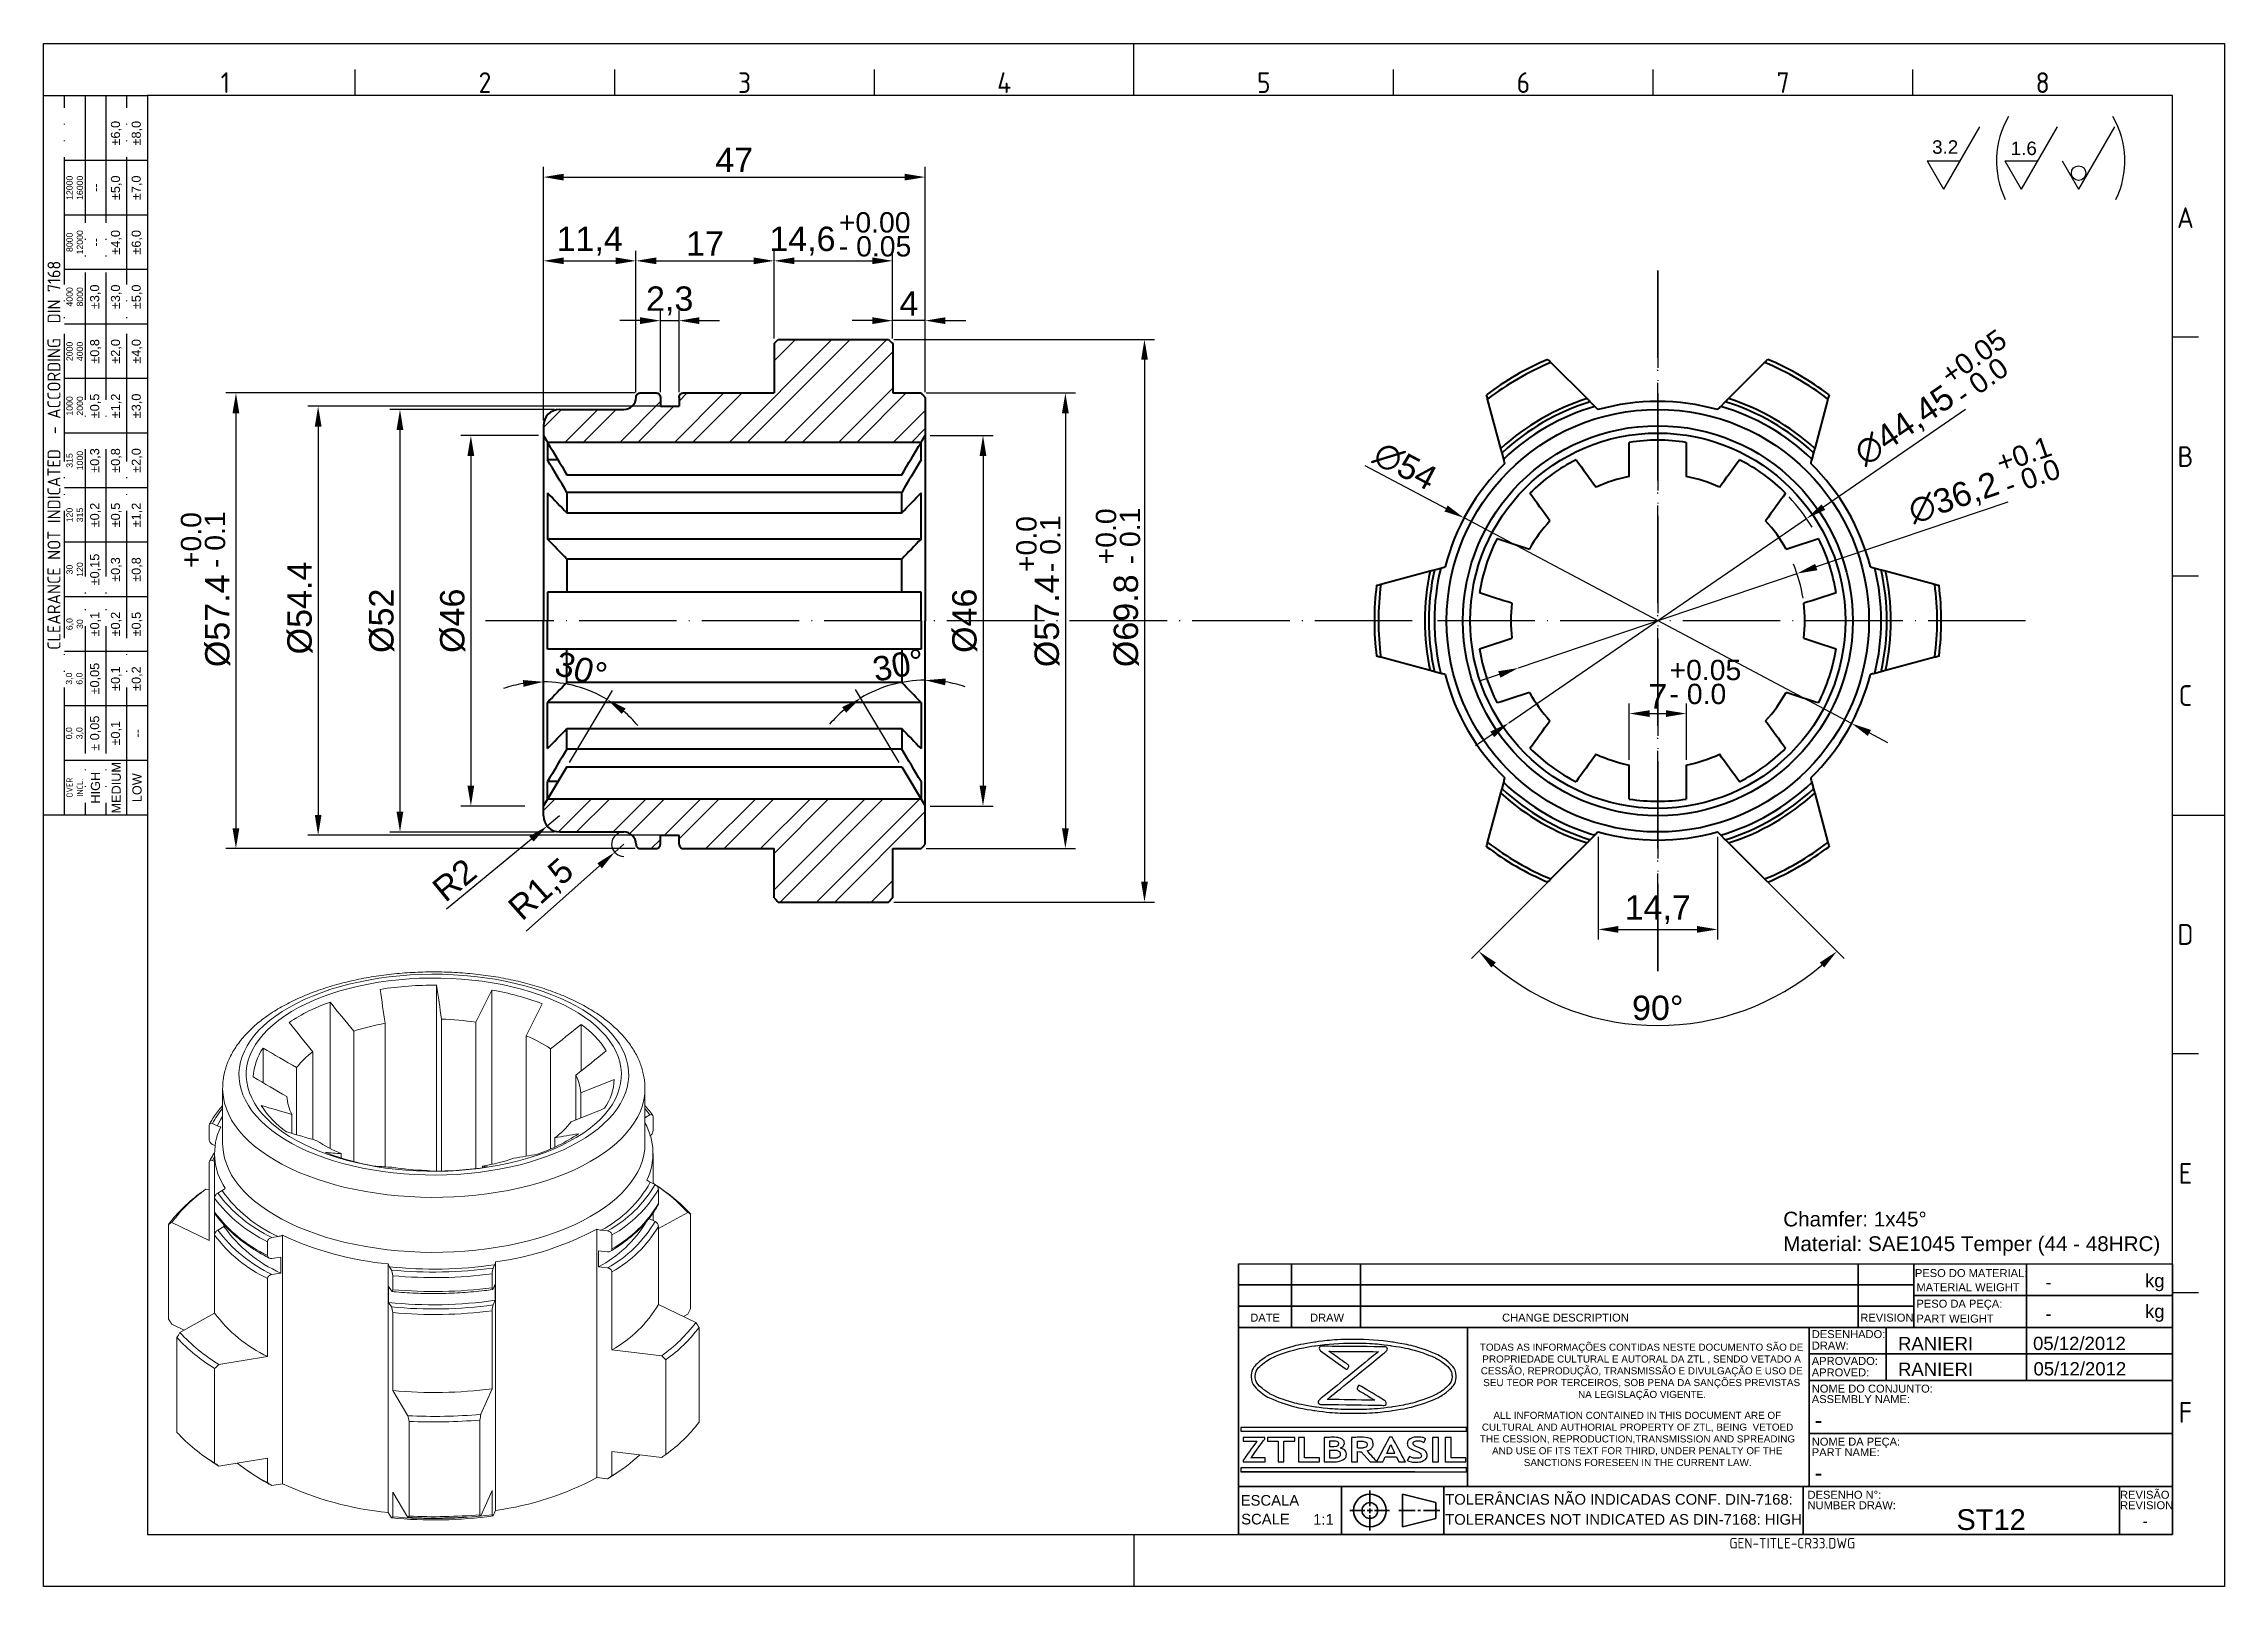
# Model space of a CAD drawing. Header units: millimetres. Extents: x 2521 to 2789, y 1164 to 1354.
import ezdxf
from ezdxf.enums import TextEntityAlignment as Align

# ---------------------------------------------------------------- set-up
doc = ezdxf.new("R2010")
doc.units = ezdxf.units.MM
for name, pattern in [('ACAD_ISO02W100', [15, 12, -3]), ('ACAD_ISO04W100', [30, 24, -3, 0, -3]), ('ACAD_ISO05W100', [33, 24, -3, 0, -3, 0, -3])]:
    doc.linetypes.add(name, pattern=pattern)
for name, color, linetype, lineweight in [('AM_0', 7, 'Continuous', 40), ('AM_4', 1, 'ACAD_ISO04W100', 25), ('AM_5', 3, 'Continuous', 25), ('AM_8', 40, 'ACAD_ISO02W100', 35), ('AM_BOR', 2, 'ACAD_ISO05W100', 35)]:
    doc.layers.add(name, color=color, linetype=linetype, lineweight=lineweight)
doc.layers.add('Camada 1', color=7, linetype='Continuous')
doc.styles.add('ACISOTS', font='isocp.shx', dxfattribs={"height": 1})
doc.styles.get("Standard").update_dxf_attribs({"font": 'arial.ttf'})
doc.dimstyles.new('ISO-25', dxfattribs={"dimtxt": 3, "dimasz": 2.5, "dimexe": 1.25, "dimexo": 0.625, "dimtad": 1, "dimtxsty": 'Standard', "dimcen": 2.5, "dimadec": 0, "dimazin": 0, "dimtfac": 1, "dimtmove": 0, "dimatfit": 3, "dimfxl": 1, "dimarcsym": 0})

msp = doc.modelspace()

# ---------------------------------------------------------------- texts
at = {"insert": (2734.783, 1210.398), "char_height": 1.81764, "width": 59.46634, "attachment_point": 1}
msp.add_mtext('Chamfer: 1x45%%D^JMaterial: SAE1045 Temper (44 - 48HRC)', dxfattribs=at)
at = {"color": 0, "linetype": 'Continuous', "char_height": 0.8712, "attachment_point": 1}
for s, width, insert in [('\\pi0.37231;TODAS AS INFORMAÇÕES CONTIDAS NESTE DOCUMENTO SÃO DE \\P\\pi0.6739;PROPRIEDADE CULTURAL E AUTORAL DA ZTL , SENDO VETADO A \\P\\pi0.4879;CESSÃO, REPRODUÇÃO, TRANSMISSÃO E DIVULGAÇÃO E USO DE \\P\\pi0.788;SEU TEOR POR TERCEIROS, SOB PENA DA SANÇÕES PREVISTAS \\P\\pi12.46;NA LEGISLAÇÃO VIGENTE.', 40.4799, (2697.057, 1194.157)), ('\\pi2.5225;ALL INFORMATION CONTAINED IN THIS DOCUMENT ARE OF \\P\\pi1.1016;CULTURAL AND AUTHORIAL PROPERTY OF ZTL, BEING  VETOED \\P\\pi0.85529;THE CESSION, REPRODUCTION,TRANSMISSION AND SPREADING \\P\\pi2.3579;AND USE OF ITS TEXT FOR THIRD, UNDER PENALTY OF THE \\P\\pi6.2596;SANCTIONS FORESEEN IN THE CURRENT LAW.', 40.42133, (2696.573, 1185.772))]:
    msp.add_mtext_dynamic_manual_height_columns(s, width=width, gutter_width=12.5, heights=[0], dxfattribs=dict(at, insert=insert))
at = {"layer": 'AM_5', "attachment_point": 1}
for s, width, insert, char_height in [('3.2', 18.23779, (2753.115, 1342.269), 1.656), ('1.6', 18.23779, (2762.788, 1342.109), 1.656), ('+0.00', 7.14828, (2618.492, 1333.417), 2.5), ('- 0.05', 11.66051, (2618.492, 1330.47), 2.5), ('+0.05', 7.14828, (2720.779, 1278.323), 2.5), ('- 0.0', 7.14828, (2720.779, 1275.377), 2.5)]:
    msp.add_mtext_dynamic_manual_height_columns(s, width=width, gutter_width=12.5, heights=[0], dxfattribs=dict(at, insert=insert, char_height=char_height))
at = {"layer": 'AM_5', "char_height": 2.5, "attachment_point": 1}
for s, insert, rotation in [('+0.05', (2753.899, 1314.071), 35.42121), ('- 0.0', (2755.607, 1311.67), 35.42121), ('+0.1', (2760.744, 1303.628), 19.31216), ('- 0.0', (2761.718, 1300.848), 19.31216), ('+0.0', (2537.483, 1289.614), 90), ('- 0.1', (2540.429, 1289.614), 90), ('+0.0', (2640.338, 1289.121), 90), ('- 0.1', (2643.284, 1289.121), 90), ('+0.0', (2650.141, 1290.071), 90), ('- 0.1', (2653.087, 1290.071), 90)]:
    msp.add_mtext_dynamic_manual_height_columns(s, width=7.14828, gutter_width=12.5, heights=[0], dxfattribs=dict(at, insert=insert, rotation=rotation))
at = {"layer": 'AM_8', "color": 0, "linetype": 'Continuous'}
for s, height, p in [('PESO DO MATERIAL:', 0.9801, (2750.991, 1202.352)), ('MATERIAL WEIGHT', 0.9801, (2751.181, 1200.616)), ('kg', 1.6335, (2779.33, 1201.099)), ('DATE', 0.9801, (2669.156, 1196.871)), ('DRAW', 0.9801, (2676.518, 1196.871)), ('CHANGE DESCRIPTION', 0.9801, (2700.167, 1196.871)), ('REVISION', 0.9801, (2744.273, 1196.871)), ('PESO DA PEÇA:', 0.9801, (2751.181, 1198.585)), ('PART WEIGHT', 0.9801, (2751.181, 1196.756)), ('kg', 1.6335, (2779.33, 1197.33)), ('DESENHADO:', 0.9801, (2738.295, 1194.84)), ('APROVADO:', 0.9801, (2738.295, 1191.539)), ('DRAW:', 0.9801, (2738.295, 1193.43)), ('APROVED:', 0.9801, (2738.295, 1190.129)), ('ASSEMBLY NAME:', 0.9801, (2738.295, 1186.844)), ('NOME DO CONJUNTO:', 0.9801, (2738.295, 1188.135)), ('NOME DA PEÇA:', 0.9801, (2738.295, 1181.601)), ('PART NAME:', 0.9801, (2738.295, 1180.31)), ('REVISÃO', 0.9801, (2776.255, 1175.067)), ('ESCALA', 1.3068, (2667.975, 1174.216)), ('TOLERÂNCIAS NÃO INDICADAS CONF. DIN-7168:', 1.3068, (2693.152, 1174.338)), ('DESENHO N%%d:', 0.9801, (2737.774, 1175.067)), ('NUMBER DRAW:', 0.9801, (2737.774, 1173.776)), ('REVISION', 0.9801, (2776.255, 1173.776)), ('SCALE', 1.3068, (2668.036, 1171.907)), ('1:1', 1.3068, (2676.895, 1171.872)), ('TOLERANCES NOT INDICATED AS DIN-7168: HIGH', 1.3068, (2693.152, 1171.872))]:
    msp.add_text(s, height=height, dxfattribs=at).set_placement(p)
for p in [(2767.065, 1201.731), (2767.065, 1197.843)]:
    msp.add_attdef('-', text='', height=1.633, dxfattribs=at).set_placement(p, align=Align.MIDDLE_LEFT)
for tag, p, height in [('RANIERI', (2748.912, 1193.353), 1.633), ('05/12/2012', (2765.541, 1193.372), 1.633), ('RANIERI', (2748.911, 1190.191), 1.633), ('05/12/2012', (2765.594, 1190.246), 1.633), ('-', (2738.664, 1183.76), 1.96), ('-', (2738.664, 1177.276), 1.96), ('ST12', (2756.106, 1171.223), 2.556)]:
    msp.add_attdef(tag, p, '', height=height, dxfattribs=at)
msp.add_attdef('-', text='', height=1.278, dxfattribs=at).set_placement((2779.347, 1172.303), align=Align.MIDDLE_CENTER)
at = {"layer": 'AM_8', "color": 0, "linetype": 'Continuous', "style": 'ACISOTS'}
msp.add_attdef('GEN-TITLE-CR33.DWG', (2728.15, 1168.942), '', height=1.307, dxfattribs=at)

# ---------------------------------------------------------------- blocks, each defined once
blk = doc.blocks.new('A3 ZTL')
for p, q in [((19.57, 280.82), (19.57, 9.78)), ((401.17, 280.82), (19.57, 280.82)), ((401.17, 9.78), (401.17, 280.82)), ((19.57, 9.78), (401.17, 9.78))]:
    blk.add_line(p, q)
at = {"layer": 'AM_BOR', "color": 135, "linetype": 'Continuous', "lineweight": 25}
for p, q in [((0, 0), (0, 290.61)), ((0, 290.61), (410.96, 290.61)), ((410.96, 290.61), (410.96, 0)), ((410.96, 0), (0, 0))]:
    blk.add_line(p, q, dxfattribs=at)
at = {"layer": 'AM_BOR', "color": 135, "lineweight": 25}
for p, q in [((205.48, 280.82), (205.48, 290.61)), ((58.71, 280.82), (58.71, 285.71)), ((107.63, 280.82), (107.63, 285.71)), ((156.56, 280.82), (156.56, 285.71)), ((254.4, 280.82), (254.4, 285.71)), ((303.33, 280.82), (303.33, 285.71)), ((352.25, 280.82), (352.25, 285.71)), ((3.91, 145.3), (3.91, 280.82)), ((7.83, 280.82), (7.83, 145.3)), ((11.74, 280.82), (11.74, 145.3)), ((15.66, 145.3), (15.66, 280.82)), ((19.57, 268.59), (3.91, 268.59)), ((19.57, 258.32), (3.91, 258.32)), ((19.57, 248.04), (3.91, 248.04)), ((19.57, 237.77), (3.91, 237.77)), ((406.07, 235.32), (401.17, 235.32)), ((19.57, 227.5), (3.91, 227.5)), ((19.57, 217.22), (3.91, 217.22)), ((19.57, 206.95), (3.91, 206.95)), ((19.57, 196.67), (3.91, 196.67)), ((406.07, 190.31), (401.17, 190.31)), ((19.57, 186.4), (3.91, 186.4)), ((19.57, 176.13), (3.91, 176.13)), ((19.57, 165.85), (3.91, 165.85)), ((19.57, 155.58), (3.91, 155.58)), ((401.17, 145.3), (410.96, 145.3)), ((406.07, 100.29), (401.17, 100.29)), ((406.07, 55.28), (401.17, 55.28)), ((205.48, 9.78), (205.48, 0))]:
    blk.add_line(p, q, dxfattribs=at)
blk.add_lwpolyline([(19.57, 145.3), (0, 145.3), (0, 280.82), (19.57, 280.82)], close=True, dxfattribs=at)
at = {"layer": 'AM_BOR', "color": 135, "lineweight": 25, "style": 'ACISOTS'}
for s, p in [('1', (34.25, 283.27)), ('2', (83.17, 283.27)), ('3', (132.09, 283.27)), ('4', (181.02, 283.27)), ('5', (229.94, 283.27)), ('6', (278.86, 283.27)), ('7', (327.79, 283.27)), ('8', (376.71, 283.27)), ('A', (403.62, 257.83)), ('B', (403.62, 212.82)), ('C', (403.62, 167.81)), ('D', (403.62, 122.8)), ('E', (403.62, 77.79)), ('F', (403.62, 32.78))]:
    blk.add_text(s, height=3.91, dxfattribs=at).set_placement(p, align=Align.MIDDLE)
at = {"layer": 'AM_BOR', "color": 135, "lineweight": 25, "attachment_point": 5, "rotation": 90}
for s, insert, char_height, width in [('±6,0', (13.7, 273.73), 1.712, 10.274), ('±8,0', (17.61, 273.73), 1.712, 10.274), ('12000\\P16000', (5.87, 263.45), 1.174, 10.274), ('--', (9.78, 263.45), 1.712, 10.274), ('±5,0', (13.7, 263.45), 1.712, 10.274), ('±7,0', (17.61, 263.45), 1.712, 10.274), ('8000\\P12000', (5.87, 253.18), 1.174, 10.274), ('±4,0', (13.7, 253.18), 1.712, 10.274), ('±6,0', (17.61, 253.18), 1.712, 10.274), ('--', (9.78, 253.18), 1.712, 10.274), ('{\\Fisocp.shx|c0;CLEARANCE NOT INDICATED  - ACCORDING  DIN 7168}', (1.96, 213.06), 2.4462, 135.5186), ('4000\\P8000', (5.87, 242.91), 1.174, 10.274), ('±3,0', (9.78, 242.91), 1.712, 10.274), ('±3,0', (13.7, 242.91), 1.712, 10.274), ('±5,0', (17.61, 242.91), 1.712, 10.274), ('2000\\P4000', (5.87, 232.63), 1.174, 10.274), ('±0,8', (9.78, 232.63), 1.712, 10.274), ('±2,0', (13.7, 232.63), 1.712, 10.274), ('±4,0', (17.61, 232.63), 1.712, 10.274), ('1000\\P2000', (5.87, 222.36), 1.174, 10.274), ('±0,5', (9.78, 222.36), 1.712, 10.274), ('±1,2', (13.7, 222.36), 1.712, 10.274), ('±3,0', (17.61, 222.36), 1.712, 10.274), ('315\\P1000', (5.87, 212.08), 1.174, 10.274), ('±0,3', (9.78, 212.08), 1.712, 10.274), ('±0,8', (13.7, 212.08), 1.712, 10.274), ('±2,0', (17.61, 212.08), 1.712, 10.274), ('120\\P315', (5.87, 201.81), 1.174, 10.274), ('±0,2', (9.78, 201.81), 1.712, 10.274), ('±0,5', (13.7, 201.81), 1.712, 10.274), ('±1,2', (17.61, 201.81), 1.712, 10.274), ('±0,15', (9.78, 191.54), 1.712, 10.274), ('±0,3', (13.7, 191.54), 1.712, 10.274), ('±0,8', (17.61, 191.54), 1.712, 10.274), ('30\\P120', (5.87, 191.54), 1.174, 10.274), ('6,0\\P30', (5.87, 181.26), 1.174, 10.274), ('±0,1', (9.78, 181.26), 1.712, 10.274), ('±0,2', (13.7, 181.26), 1.712, 10.274), ('±0,5', (17.61, 181.26), 1.712, 10.274), ('±0,05', (9.78, 170.99), 1.712, 10.274), ('±0,1', (13.7, 170.99), 1.712, 10.274), ('±0,2', (17.61, 170.99), 1.712, 10.274), ('3,0\\P6,0', (5.87, 170.99), 1.174, 10.274), ('0,0\\P3,0', (5.87, 160.71), 1.174, 10.274), ('± 0,05', (9.78, 160.71), 1.712, 10.274), ('\\pt4.69206;±0,1', (13.7, 160.71), 1.7123, 10.274), ('--', (17.61, 160.71), 1.712, 10.274), ('{\\Fisocp.shx|c0;OVER\\PINCL.}', (5.87, 150.44), 1.1742, 10.274), ('HIGH', (9.78, 150.44), 1.712, 10.274), ('MEDIUM', (13.7, 150.44), 1.712, 10.274), ('LOW', (17.61, 150.44), 1.712, 10.274)]:
    blk.add_mtext(s, dxfattribs=dict(at, insert=insert, char_height=char_height, width=width))
blk = doc.blocks.new('*D14')
at = {"layer": 'AM_5', "color": 0, "lineweight": -2, "transparency": 16777216}
for p, q in [((2683.28, 1302.24), (2693.27, 1296.95)), ((2743.19, 1270.49), (2695.48, 1295.78)), ((2745.4, 1269.32), (2747.61, 1268.15))]:
    blk.add_line(p, q, dxfattribs=at)
at = {"layer": 'AM_5', "color": 0, "transparency": 16777216}
for points in [[(2693.46, 1297.32), (2693.07, 1296.58), (2695.48, 1295.78)], [(2745.59, 1269.69), (2745.2, 1268.95), (2743.19, 1270.49)]]:
    blk.add_solid(points, dxfattribs=at)
at = {"layer": 'Defpoints', "color": 0, "transparency": 16777216}
for p in [(2695.48, 1295.78), (2743.19, 1270.49)]:
    blk.add_point(p, dxfattribs=at)
at = {"layer": 'AM_5', "color": 0, "transparency": 16777216, "insert": (2688.22, 1302.16), "char_height": 3, "attachment_point": 5, "rotation": 332.0779}
blk.add_mtext('∅54', dxfattribs=at)
blk = doc.blocks.new('*D15')
at = {"layer": 'AM_5', "color": 0, "lineweight": -2, "transparency": 16777216}
for p, q in [((2757.23, 1309.13), (2739.72, 1297.12)), ((2701.01, 1270.56), (2737.66, 1295.71)), ((2698.94, 1269.15), (2696.88, 1267.73))]:
    blk.add_line(p, q, dxfattribs=at)
blk.add_arc((2719.33, 1283.13), 22.22, 31.2248, 43.2947, dxfattribs=at)
at = {"layer": 'AM_5', "color": 0, "transparency": 16777216}
for points in [[(2739.49, 1297.46), (2739.96, 1296.78), (2737.66, 1295.71)], [(2698.71, 1269.49), (2699.18, 1268.8), (2701.01, 1270.56)]]:
    blk.add_solid(points, dxfattribs=at)
at = {"layer": 'Defpoints', "color": 0, "transparency": 16777216}
for p in [(2737.66, 1295.71), (2701.01, 1270.56)]:
    blk.add_point(p, dxfattribs=at)
at = {"layer": 'AM_5', "color": 0, "transparency": 16777216, "insert": (2749.79, 1307.03), "char_height": 3, "attachment_point": 5, "rotation": 34.4472}
blk.add_mtext('∅44,45', dxfattribs=at)
blk = doc.blocks.new('*D16')
at = {"layer": 'AM_5', "color": 0, "lineweight": -2, "transparency": 16777216}
for p, q in [((2715.82, 1266), (2715.82, 1272.96)), ((2722.85, 1266), (2722.85, 1272.96)), ((2718.32, 1271.71), (2720.35, 1271.71))]:
    blk.add_line(p, q, dxfattribs=at)
at = {"layer": 'AM_5', "color": 0, "transparency": 16777216}
for points in [[(2718.32, 1272.12), (2718.32, 1271.29), (2715.82, 1271.71)], [(2720.35, 1272.12), (2720.35, 1271.29), (2722.85, 1271.71)]]:
    blk.add_solid(points, dxfattribs=at)
at = {"layer": 'Defpoints', "color": 0, "transparency": 16777216}
for p in [(2722.85, 1271.71), (2715.82, 1265.38), (2722.85, 1265.38)]:
    blk.add_point(p, dxfattribs=at)
at = {"layer": 'AM_5', "color": 0, "transparency": 16777216, "insert": (2719.33, 1273.83), "char_height": 3, "attachment_point": 5}
blk.add_mtext('7', dxfattribs=at)
blk = doc.blocks.new('*D17')
at = {"layer": 'AM_5', "color": 0, "lineweight": -2, "transparency": 16777216}
for p, q in [((2711.98, 1256.53), (2711.98, 1243.89)), ((2726.68, 1256.53), (2726.68, 1243.89)), ((2714.48, 1245.14), (2724.18, 1245.14))]:
    blk.add_line(p, q, dxfattribs=at)
at = {"layer": 'AM_5', "color": 0, "transparency": 16777216}
for points in [[(2714.48, 1245.56), (2714.48, 1244.73), (2711.98, 1245.14)], [(2724.18, 1245.56), (2724.18, 1244.73), (2726.68, 1245.14)]]:
    blk.add_solid(points, dxfattribs=at)
at = {"layer": 'Defpoints', "color": 0, "transparency": 16777216}
for p in [(2711.98, 1257.15), (2726.68, 1257.15), (2726.68, 1245.14)]:
    blk.add_point(p, dxfattribs=at)
at = {"layer": 'AM_5', "color": 0, "transparency": 16777216, "insert": (2719.33, 1247.57), "char_height": 3, "attachment_point": 5}
blk.add_mtext('14,7', dxfattribs=at)
blk = doc.blocks.new('*D18')
at = {"layer": 'AM_5', "color": 0, "lineweight": -2, "transparency": 16777216}
for p, q in [((2705.74, 1250.91), (2696.4, 1241.57)), ((2732.93, 1250.91), (2742.27, 1241.57))]:
    blk.add_line(p, q, dxfattribs=at)
blk.add_arc((2719.33, 1264.5), 31.19, 229.5943, 310.4057, dxfattribs=at)
at = {"layer": 'AM_5', "color": 0, "transparency": 16777216}
for points in [[(2698.84, 1240.45), (2699.4, 1241.06), (2697.28, 1242.45)], [(2739.27, 1241.06), (2739.83, 1240.45), (2741.39, 1242.45)]]:
    blk.add_solid(points, dxfattribs=at)
at = {"layer": 'Defpoints', "color": 0, "transparency": 16777216}
for p in [(2710.62, 1255.79), (2728.05, 1255.79), (2706.18, 1251.35), (2732.49, 1251.35), (2711.26, 1234.38)]:
    blk.add_point(p, dxfattribs=at)
at = {"layer": 'AM_5', "color": 0, "transparency": 16777216, "insert": (2719.33, 1235.47), "char_height": 3, "attachment_point": 5}
blk.add_mtext('90°', dxfattribs=at)
blk = doc.blocks.new('*D19')
at = {"layer": 'AM_5', "color": 0, "lineweight": -2, "transparency": 16777216}
for p, q in [((2629.25, 1311.17), (2647.64, 1311.17)), ((2646.39, 1308.67), (2646.39, 1257.6)), ((2629.25, 1255.1), (2647.64, 1255.1))]:
    blk.add_line(p, q, dxfattribs=at)
at = {"layer": 'AM_5', "color": 0, "transparency": 16777216}
for points in [[(2645.97, 1308.67), (2646.81, 1308.67), (2646.39, 1311.17)], [(2645.97, 1257.6), (2646.81, 1257.6), (2646.39, 1255.1)]]:
    blk.add_solid(points, dxfattribs=at)
at = {"layer": 'Defpoints', "color": 0, "transparency": 16777216}
for p in [(2628.62, 1311.17), (2628.62, 1255.1), (2646.39, 1255.1)]:
    blk.add_point(p, dxfattribs=at)
at = {"layer": 'AM_5', "color": 0, "transparency": 16777216, "insert": (2644.15, 1283.13), "char_height": 3, "attachment_point": 5, "rotation": 90}
blk.add_mtext('%%c57.4', dxfattribs=at)
blk = doc.blocks.new('*D20')
at = {"layer": 'AM_5', "color": 0, "lineweight": -2, "transparency": 16777216}
for p, q in [((2625.25, 1317.76), (2657.38, 1317.76)), ((2656.13, 1315.26), (2656.13, 1251.01)), ((2625.25, 1248.51), (2657.38, 1248.51))]:
    blk.add_line(p, q, dxfattribs=at)
at = {"layer": 'AM_5', "color": 0, "transparency": 16777216}
for points in [[(2655.72, 1315.26), (2656.55, 1315.26), (2656.13, 1317.76)], [(2655.72, 1251.01), (2656.55, 1251.01), (2656.13, 1248.51)]]:
    blk.add_solid(points, dxfattribs=at)
at = {"layer": 'Defpoints', "color": 0, "transparency": 16777216}
for p in [(2624.62, 1317.76), (2624.62, 1248.51), (2656.13, 1248.51)]:
    blk.add_point(p, dxfattribs=at)
at = {"layer": 'AM_5', "color": 0, "transparency": 16777216, "insert": (2653.89, 1283.13), "char_height": 3, "attachment_point": 5, "rotation": 90}
blk.add_mtext('%%C69.8', dxfattribs=at)
blk = doc.blocks.new('*D21')
at = {"layer": 'AM_5', "color": 0, "lineweight": -2, "transparency": 16777216}
for p, q in [((2629.75, 1305.93), (2637.5, 1305.93)), ((2636.25, 1303.43), (2636.25, 1262.83)), ((2629.75, 1260.33), (2637.5, 1260.33))]:
    blk.add_line(p, q, dxfattribs=at)
at = {"layer": 'AM_5', "color": 0, "transparency": 16777216}
for points in [[(2635.83, 1303.43), (2636.66, 1303.43), (2636.25, 1305.93)], [(2635.83, 1262.83), (2636.66, 1262.83), (2636.25, 1260.33)]]:
    blk.add_solid(points, dxfattribs=at)
at = {"layer": 'Defpoints', "color": 0, "transparency": 16777216}
for p in [(2629.12, 1305.93), (2629.12, 1260.33), (2636.25, 1260.33)]:
    blk.add_point(p, dxfattribs=at)
at = {"layer": 'AM_5', "color": 0, "transparency": 16777216, "insert": (2634.01, 1283.13), "char_height": 3, "attachment_point": 5, "rotation": 90}
blk.add_mtext('%%c46', dxfattribs=at)
blk = doc.blocks.new('*D22')
at = {"layer": 'AM_5', "color": 0, "lineweight": -2, "transparency": 16777216}
for p, q in [((2581.5, 1305.93), (2571.94, 1305.93)), ((2573.19, 1303.43), (2573.19, 1262.83)), ((2579.84, 1260.33), (2571.94, 1260.33))]:
    blk.add_line(p, q, dxfattribs=at)
at = {"layer": 'AM_5', "color": 0, "transparency": 16777216}
for points in [[(2572.77, 1303.43), (2573.6, 1303.43), (2573.19, 1305.93)], [(2572.77, 1262.83), (2573.6, 1262.83), (2573.19, 1260.33)]]:
    blk.add_solid(points, dxfattribs=at)
at = {"layer": 'Defpoints', "color": 0, "transparency": 16777216}
for p in [(2582.12, 1305.93), (2573.19, 1260.33), (2580.46, 1260.33)]:
    blk.add_point(p, dxfattribs=at)
at = {"layer": 'AM_5', "color": 0, "transparency": 16777216, "insert": (2570.95, 1283.13), "char_height": 3, "attachment_point": 5, "rotation": 90}
blk.add_mtext('%%c46', dxfattribs=at)
blk = doc.blocks.new('*D23')
at = {"layer": 'AM_5', "color": 0, "lineweight": -2, "transparency": 16777216}
for p, q in [((2583.5, 1309.13), (2563.21, 1309.13)), ((2564.46, 1306.63), (2564.46, 1259.63)), ((2583.5, 1257.13), (2563.21, 1257.13))]:
    blk.add_line(p, q, dxfattribs=at)
at = {"layer": 'AM_5', "color": 0, "transparency": 16777216}
for points in [[(2564.04, 1306.63), (2564.87, 1306.63), (2564.46, 1309.13)], [(2564.04, 1259.63), (2564.87, 1259.63), (2564.46, 1257.13)]]:
    blk.add_solid(points, dxfattribs=at)
at = {"layer": 'Defpoints', "color": 0, "transparency": 16777216}
for p in [(2584.12, 1309.13), (2564.46, 1257.13), (2584.12, 1257.13)]:
    blk.add_point(p, dxfattribs=at)
at = {"layer": 'AM_5', "color": 0, "transparency": 16777216, "insert": (2562.22, 1283.13), "char_height": 3, "attachment_point": 5, "rotation": 90}
blk.add_mtext('%%C52', dxfattribs=at)
blk = doc.blocks.new('*D24')
at = {"layer": 'AM_5', "color": 0, "lineweight": -2, "transparency": 16777216}
for p, q in [((2593.4, 1311.17), (2543.01, 1311.17)), ((2544.26, 1308.67), (2544.26, 1257.6)), ((2593.4, 1255.1), (2543.01, 1255.1))]:
    blk.add_line(p, q, dxfattribs=at)
at = {"layer": 'AM_5', "color": 0, "transparency": 16777216}
for points in [[(2543.84, 1308.67), (2544.68, 1308.67), (2544.26, 1311.17)], [(2543.84, 1257.6), (2544.68, 1257.6), (2544.26, 1255.1)]]:
    blk.add_solid(points, dxfattribs=at)
at = {"layer": 'Defpoints', "color": 0, "transparency": 16777216}
for p in [(2594.02, 1311.17), (2544.26, 1255.1), (2594.02, 1255.1)]:
    blk.add_point(p, dxfattribs=at)
at = {"layer": 'AM_5', "color": 0, "transparency": 16777216, "insert": (2542.02, 1283.13), "char_height": 3, "attachment_point": 5, "rotation": 90}
blk.add_mtext('%%C57.4', dxfattribs=at)
blk = doc.blocks.new('*D25')
at = {"layer": 'AM_5', "color": 0, "lineweight": -2, "transparency": 16777216}
for p, q in [((2582.12, 1307.76), (2582.12, 1328.68)), ((2584.62, 1327.43), (2591.02, 1327.43)), ((2593.52, 1311.26), (2593.52, 1328.68))]:
    blk.add_line(p, q, dxfattribs=at)
at = {"layer": 'AM_5', "color": 0, "transparency": 16777216}
for points in [[(2584.62, 1327.85), (2584.62, 1327.02), (2582.12, 1327.43)], [(2591.02, 1327.85), (2591.02, 1327.02), (2593.52, 1327.43)]]:
    blk.add_solid(points, dxfattribs=at)
at = {"layer": 'Defpoints', "color": 0, "transparency": 16777216}
for p in [(2593.52, 1327.43), (2593.52, 1310.63), (2582.12, 1307.13)]:
    blk.add_point(p, dxfattribs=at)
at = {"layer": 'AM_5', "color": 0, "transparency": 16777216, "insert": (2587.82, 1329.86), "char_height": 3, "attachment_point": 5}
blk.add_mtext('11,4', dxfattribs=at)
blk = doc.blocks.new('*D26')
at = {"layer": 'AM_5', "color": 0, "lineweight": -2, "transparency": 16777216}
for p, q in [((2593.52, 1328.06), (2593.52, 1328.68)), ((2596.02, 1327.43), (2608.02, 1327.43)), ((2610.52, 1317.86), (2610.52, 1328.68))]:
    blk.add_line(p, q, dxfattribs=at)
at = {"layer": 'AM_5', "color": 0, "transparency": 16777216}
for points in [[(2596.02, 1327.85), (2596.02, 1327.02), (2593.52, 1327.43)], [(2608.02, 1327.85), (2608.02, 1327.02), (2610.52, 1327.43)]]:
    blk.add_solid(points, dxfattribs=at)
at = {"layer": 'Defpoints', "color": 0, "transparency": 16777216}
for p in [(2593.52, 1327.43), (2610.52, 1327.43), (2610.52, 1317.24)]:
    blk.add_point(p, dxfattribs=at)
at = {"layer": 'AM_5', "color": 0, "transparency": 16777216, "insert": (2602.02, 1329.56), "char_height": 3, "attachment_point": 5}
blk.add_mtext('17', dxfattribs=at)
blk = doc.blocks.new('*D27')
at = {"layer": 'AM_5', "color": 0, "lineweight": -2, "transparency": 16777216}
for p, q in [((2610.52, 1328.06), (2610.52, 1328.68)), ((2613.02, 1327.43), (2622.62, 1327.43)), ((2625.12, 1317.86), (2625.12, 1328.68))]:
    blk.add_line(p, q, dxfattribs=at)
at = {"layer": 'AM_5', "color": 0, "transparency": 16777216}
for points in [[(2613.02, 1327.85), (2613.02, 1327.02), (2610.52, 1327.43)], [(2622.62, 1327.85), (2622.62, 1327.02), (2625.12, 1327.43)]]:
    blk.add_solid(points, dxfattribs=at)
at = {"layer": 'Defpoints', "color": 0, "transparency": 16777216}
for p in [(2610.52, 1327.43), (2625.12, 1327.43), (2625.12, 1317.24)]:
    blk.add_point(p, dxfattribs=at)
at = {"layer": 'AM_5', "color": 0, "transparency": 16777216, "insert": (2614.01, 1329.86), "char_height": 3, "attachment_point": 5}
blk.add_mtext('14,6', dxfattribs=at)
blk = doc.blocks.new('*D28')
at = {"layer": 'AM_5', "color": 0, "lineweight": -2, "transparency": 16777216}
for p, q in [((2625.12, 1317.86), (2625.12, 1321.32)), ((2629.12, 1311.25), (2629.12, 1321.32)), ((2622.62, 1320.07), (2620.12, 1320.07)), ((2629.12, 1320.07), (2625.12, 1320.07)), ((2631.62, 1320.07), (2634.12, 1320.07))]:
    blk.add_line(p, q, dxfattribs=at)
at = {"layer": 'AM_5', "color": 0, "transparency": 16777216}
for points in [[(2622.62, 1320.49), (2622.62, 1319.65), (2625.12, 1320.07)], [(2631.62, 1320.49), (2631.62, 1319.65), (2629.12, 1320.07)]]:
    blk.add_solid(points, dxfattribs=at)
at = {"layer": 'Defpoints', "color": 0, "transparency": 16777216}
for p in [(2625.12, 1320.07), (2625.12, 1317.24), (2629.12, 1310.63)]:
    blk.add_point(p, dxfattribs=at)
at = {"layer": 'AM_5', "color": 0, "transparency": 16777216, "insert": (2627.12, 1322.19), "char_height": 3, "attachment_point": 5}
blk.add_mtext('4', dxfattribs=at)
blk = doc.blocks.new('*D29')
at = {"layer": 'AM_5', "color": 0, "lineweight": -2, "transparency": 16777216}
for p, q in [((2596.52, 1311.25), (2596.52, 1321.32)), ((2598.82, 1311.25), (2598.82, 1321.32)), ((2594.02, 1320.07), (2591.52, 1320.07)), ((2596.52, 1320.07), (2598.82, 1320.07)), ((2601.32, 1320.07), (2603.82, 1320.07))]:
    blk.add_line(p, q, dxfattribs=at)
at = {"layer": 'AM_5', "color": 0, "transparency": 16777216}
for points in [[(2594.02, 1320.49), (2594.02, 1319.65), (2596.52, 1320.07)], [(2601.32, 1320.49), (2601.32, 1319.65), (2598.82, 1320.07)]]:
    blk.add_solid(points, dxfattribs=at)
at = {"layer": 'Defpoints', "color": 0, "transparency": 16777216}
for p in [(2598.82, 1320.07), (2596.52, 1310.63), (2598.82, 1310.63)]:
    blk.add_point(p, dxfattribs=at)
at = {"layer": 'AM_5', "color": 0, "transparency": 16777216, "insert": (2597.67, 1322.5), "char_height": 3, "attachment_point": 5}
blk.add_mtext('2,3', dxfattribs=at)
blk = doc.blocks.new('*D30')
at = {"layer": 'AM_5', "color": 0, "lineweight": -2, "transparency": 16777216}
for p, q in [((2582.12, 1307.76), (2582.12, 1338.99)), ((2584.62, 1337.74), (2626.62, 1337.74)), ((2629.12, 1311.25), (2629.12, 1338.99))]:
    blk.add_line(p, q, dxfattribs=at)
at = {"layer": 'AM_5', "color": 0, "transparency": 16777216}
for points in [[(2584.62, 1338.15), (2584.62, 1337.32), (2582.12, 1337.74)], [(2626.62, 1338.15), (2626.62, 1337.32), (2629.12, 1337.74)]]:
    blk.add_solid(points, dxfattribs=at)
at = {"layer": 'Defpoints', "color": 0, "transparency": 16777216}
for p in [(2629.12, 1337.74), (2629.12, 1310.63), (2582.12, 1307.13)]:
    blk.add_point(p, dxfattribs=at)
at = {"layer": 'AM_5', "color": 0, "transparency": 16777216, "insert": (2605.62, 1339.86), "char_height": 3, "attachment_point": 5}
blk.add_mtext('47', dxfattribs=at)
blk = doc.blocks.new('*D31')
at = {"layer": 'AM_5', "color": 0, "lineweight": -2, "transparency": 16777216}
for p, q in [((2584.12, 1259.13), (2582.58, 1257.86)), ((2570.17, 1247.66), (2580.65, 1256.28))]:
    blk.add_line(p, q, dxfattribs=at)
at = {"layer": 'AM_5', "color": 0, "transparency": 16777216}
blk.add_solid([(2580.38, 1256.6), (2580.91, 1255.95), (2582.58, 1257.86)], dxfattribs=at)
at = {"layer": 'Defpoints', "color": 0, "transparency": 16777216}
for p in [(2582.58, 1257.86), (2584.12, 1259.13)]:
    blk.add_point(p, dxfattribs=at)
at = {"layer": 'AM_5', "color": 0, "transparency": 16777216, "insert": (2571.16, 1251.23), "char_height": 3, "attachment_point": 5, "rotation": 39.4203}
blk.add_mtext('R2', dxfattribs=at)
blk = doc.blocks.new('*D32')
at = {"layer": 'AM_5', "color": 0, "lineweight": -2, "transparency": 16777216}
for p, q in [((2592.02, 1255.63), (2590.9, 1254.64)), ((2580, 1244.92), (2589.04, 1252.97))]:
    blk.add_line(p, q, dxfattribs=at)
blk.add_arc((2592.02, 1255.63), 1.5, 113.8732, 269.455, dxfattribs=at)
at = {"layer": 'AM_5', "color": 0, "transparency": 16777216}
blk.add_solid([(2588.76, 1253.28), (2589.32, 1252.66), (2590.9, 1254.64)], dxfattribs=at)
at = {"layer": 'Defpoints', "color": 0, "transparency": 16777216}
for p in [(2590.9, 1254.64), (2592.02, 1255.63)]:
    blk.add_point(p, dxfattribs=at)
at = {"layer": 'AM_5', "color": 0, "transparency": 16777216, "insert": (2581.97, 1249.93), "char_height": 3, "attachment_point": 5, "rotation": 41.7085}
blk.add_mtext('R1,5', dxfattribs=at)
blk = doc.blocks.new('*D33')
at = {"layer": 'AM_5', "color": 0, "lineweight": -2, "transparency": 16777216}
for p, q in [((2598.2, 1309.53), (2553.13, 1309.53)), ((2554.38, 1307.03), (2554.38, 1259.24)), ((2598.2, 1256.74), (2553.13, 1256.74))]:
    blk.add_line(p, q, dxfattribs=at)
at = {"layer": 'AM_5', "color": 0, "transparency": 16777216}
for points in [[(2553.97, 1307.03), (2554.8, 1307.03), (2554.38, 1309.53)], [(2553.97, 1259.24), (2554.8, 1259.24), (2554.38, 1256.74)]]:
    blk.add_solid(points, dxfattribs=at)
at = {"layer": 'Defpoints', "color": 0, "transparency": 16777216}
for p in [(2598.82, 1309.53), (2554.38, 1256.74), (2598.82, 1256.74)]:
    blk.add_point(p, dxfattribs=at)
at = {"layer": 'AM_5', "color": 0, "transparency": 16777216, "insert": (2552.14, 1284.7), "char_height": 3, "attachment_point": 5, "rotation": 90}
blk.add_mtext('%%c54.4', dxfattribs=at)
blk = doc.blocks.new('*D34')
at = {"layer": 'AM_5', "color": 0, "lineweight": -2, "transparency": 16777216}
for p, q in [((2762.43, 1297.74), (2738.84, 1289.75)), ((2702.19, 1277.32), (2736.48, 1288.94)), ((2699.82, 1276.52), (2697.46, 1275.72))]:
    blk.add_line(p, q, dxfattribs=at)
blk.add_arc((2719.33, 1283.13), 18.1, 8.7876, 22.6778, dxfattribs=at)
at = {"layer": 'AM_5', "color": 0, "transparency": 16777216}
for points in [[(2738.71, 1290.14), (2738.98, 1289.35), (2736.48, 1288.94)], [(2699.69, 1276.92), (2699.96, 1276.13), (2702.19, 1277.32)]]:
    blk.add_solid(points, dxfattribs=at)
at = {"layer": 'Defpoints', "color": 0, "transparency": 16777216}
for p in [(2736.48, 1288.94), (2702.19, 1277.32)]:
    blk.add_point(p, dxfattribs=at)
at = {"layer": 'AM_5', "color": 0, "transparency": 16777216, "insert": (2755.82, 1298.11), "char_height": 3, "attachment_point": 5, "rotation": 18.7209}
blk.add_mtext('∅36,2', dxfattribs=at)
blk = doc.blocks.new('*D35')
at = {"layer": 'AM_5', "color": 0, "lineweight": -2, "transparency": 16777216}
blk.add_line((2625.92, 1265.7), (2620.54, 1274.69), dxfattribs=at)
for start, end in [(90, 120.8808), (71.469, 80.7345), (130.1463, 139.4117)]:
    blk.add_arc((2629.12, 1260.33), 15.48, start, end, dxfattribs=at)
at = {"layer": 'AM_5', "color": 0, "transparency": 16777216}
for points in [[(2631.58, 1275.19), (2631.65, 1276.02), (2629.12, 1275.81)], [(2618.9, 1272.5), (2619.39, 1271.83), (2621.18, 1273.62)]]:
    blk.add_solid(points, dxfattribs=at)
at = {"layer": 'Defpoints', "color": 0, "transparency": 16777216}
for p in [(2629.12, 1283.13), (2623.68, 1274.82), (2626.24, 1265.16), (2629.12, 1260.33), (2629.12, 1255.64)]:
    blk.add_point(p, dxfattribs=at)
at = {"layer": 'AM_5', "color": 0, "transparency": 16777216, "insert": (2625.83, 1277.66), "char_height": 3, "attachment_point": 5, "rotation": 10.7502}
blk.add_mtext('30%%d', dxfattribs=at)
blk = doc.blocks.new('*D36')
at = {"layer": 'AM_5', "color": 0, "lineweight": -2, "transparency": 16777216}
blk.add_line((2585.33, 1265.7), (2590.61, 1274.53), dxfattribs=at)
for start, end in [(59.1192, 90), (99.3819, 108.7638), (40.3554, 49.7373)]:
    blk.add_arc((2582.12, 1260.33), 15.28, start, end, dxfattribs=at)
at = {"layer": 'AM_5', "color": 0, "transparency": 16777216}
for points in [[(2579.6, 1275.83), (2579.67, 1275), (2582.12, 1275.62)], [(2591.76, 1271.66), (2592.24, 1272.34), (2589.97, 1273.45)]]:
    blk.add_solid(points, dxfattribs=at)
at = {"layer": 'Defpoints', "color": 0, "transparency": 16777216}
for p in [(2582.12, 1283.13), (2587.5, 1274.64), (2585.01, 1265.16), (2582.12, 1260.33), (2582.12, 1259.13)]:
    blk.add_point(p, dxfattribs=at)
at = {"layer": 'AM_5', "color": 0, "transparency": 16777216, "insert": (2586.77, 1277.15), "char_height": 3, "attachment_point": 5, "rotation": 344.5596}
blk.add_mtext('30%%d', dxfattribs=at)

# ---------------------------------------------------------------- dimensions: what is measured, and where the dimension line sits
at = {"layer": 'AM_5'}
for base, p1, p2, picture, middle in [((2629.124, 1337.735), (2582.124, 1307.134), (2629.124, 1310.628), '*D30', (2605.624, 1339.86)), ((2593.524, 1327.432), (2582.124, 1307.134), (2593.524, 1310.634), '*D25', (2587.824, 1329.86)), ((2610.524, 1327.432), (2593.524, 1327.432), (2610.524, 1317.238), '*D26', (2602.024, 1329.563)), ((2726.684, 1245.142), (2711.984, 1257.153), (2726.684, 1257.153), '*D17', (2719.334, 1247.57))]:
    dim = msp.add_linear_dim(base=base, p1=p1, p2=p2, dimstyle='ISO-25', dxfattribs=at)
    dim.commit()
    dim.dimension.update_dxf_attribs({"geometry": picture, "text_midpoint": middle})
for base, p1, p2, picture, middle in [((2625.124, 1327.432), (2610.524, 1327.432), (2625.124, 1317.238), '*D27', (2614.008, 1327.432)), ((2598.824, 1320.069), (2596.524, 1310.628), (2598.824, 1310.628), '*D29', (2597.674, 1320.069))]:
    dim = msp.add_linear_dim(base=base, p1=p1, p2=p2, dimstyle='ISO-25', dxfattribs=at)
    dim.commit()
    dim.dimension.update_dxf_attribs({"geometry": picture, "text_midpoint": middle, "dimtype": 160})
for base, p1, p2, text, picture, middle in [((2625.124, 1320.069), (2629.124, 1310.628), (2625.124, 1317.238), '4', '*D28', (2627.124, 1322.194)), ((2722.847, 1271.707), (2715.821, 1265.378), (2722.847, 1265.378), '7', '*D16', (2719.334, 1273.832))]:
    dim = msp.add_linear_dim(base=base, p1=p1, p2=p2, text=text, dimstyle='ISO-25', dxfattribs=at)
    dim.commit()
    dim.dimension.update_dxf_attribs({"geometry": picture, "text_midpoint": middle})
for base, p1, p2, text, picture, middle in [((2656.135, 1248.507), (2624.624, 1317.76), (2624.624, 1248.507), '%%C69.8', '*D20', (2653.894, 1283.134)), ((2544.26, 1255.095), (2594.024, 1311.172), (2594.024, 1255.095), '%%C57.4', '*D24', (2542.019, 1283.134)), ((2646.39, 1255.095), (2628.624, 1311.172), (2628.624, 1255.095), '%%c57.4', '*D19', (2644.149, 1283.134)), ((2564.457, 1257.134), (2584.124, 1309.134), (2584.124, 1257.134), '%%C52', '*D23', (2562.216, 1283.134)), ((2573.188, 1260.334), (2582.124, 1305.933), (2580.464, 1260.334), '%%c46', '*D22', (2570.947, 1283.134)), ((2636.247, 1260.334), (2629.124, 1305.933), (2629.124, 1260.334), '%%c46', '*D21', (2634.006, 1283.134))]:
    dim = msp.add_linear_dim(base=base, p1=p1, p2=p2, angle=90, text=text, dimstyle='ISO-25', dxfattribs=at)
    dim.commit()
    dim.dimension.update_dxf_attribs({"geometry": picture, "text_midpoint": middle})
for p1, p2, picture, middle in [((2701.006, 1270.562), (2737.662, 1295.705), '*D15', (2751.189, 1304.984)), ((2702.192, 1277.324), (2736.476, 1288.943), '*D34', (2756.613, 1295.767))]:
    dim = msp.add_diameter_dim_2p(p1=p1, p2=p2, dimstyle='ISO-25', dxfattribs=at)
    dim.commit()
    dim.dimension.update_dxf_attribs({"geometry": picture, "text_midpoint": middle, "dimtype": 163})
dim = msp.add_linear_dim(base=(2554.382, 1256.738), p1=(2598.824, 1309.529), p2=(2598.824, 1256.738), angle=90, text='%%c54.4', dimstyle='ISO-25', dxfattribs=at)
dim.commit()
dim.dimension.update_dxf_attribs({"geometry": '*D33', "text_midpoint": (2554.382, 1284.7), "dimtype": 160})
dim = msp.add_diameter_dim_2p(p1=(2743.191, 1270.49), p2=(2695.477, 1295.777), dimstyle='ISO-25', dxfattribs=at)
dim.commit()
dim.dimension.update_dxf_attribs({"geometry": '*D14', "text_midpoint": (2688.221, 1302.158)})
dim = msp.add_angular_dim_2l(base=(2587.499, 1274.643), line1=((2582.124, 1259.134), (2582.124, 1283.134)), line2=((2585.011, 1265.161), (2582.124, 1260.334)), text='30%%d', dimstyle='ISO-25', dxfattribs=at)
dim.commit()
dim.dimension.update_dxf_attribs({"geometry": '*D36', "text_midpoint": (2586.768, 1277.147)})
dim = msp.add_angular_dim_2l(base=(2623.682, 1274.822), line1=((2629.124, 1255.64), (2629.124, 1283.134)), line2=((2626.237, 1265.161), (2629.124, 1260.334)), text='30%%d', dimstyle='ISO-25', dxfattribs=at)
dim.commit()
dim.dimension.update_dxf_attribs({"geometry": '*D35', "text_midpoint": (2626.237, 1275.539), "dimtype": 162})
dim = msp.add_radius_dim(center=(2584.124, 1259.134), mpoint=(2582.579, 1257.864), dimstyle='ISO-25', dxfattribs=at)
dim.commit()
dim.dimension.update_dxf_attribs({"geometry": '*D31', "text_midpoint": (2572.51, 1249.587), "dimtype": 164})
dim = msp.add_radius_dim(center=(2592.024, 1255.634), mpoint=(2590.904, 1254.636), dimstyle='ISO-25', dxfattribs=at)
dim.commit()
dim.dimension.update_dxf_attribs({"geometry": '*D32', "text_midpoint": (2581.971, 1249.926)})
dim = msp.add_angular_dim_2l(base=(2711.262, 1234.38), line1=((2732.489, 1251.348), (2728.049, 1255.789)), line2=((2710.619, 1255.789), (2706.179, 1251.348)), dimstyle='ISO-25', dxfattribs=at)
dim.commit()
dim.dimension.update_dxf_attribs({"geometry": '*D18', "text_midpoint": (2719.334, 1235.474)})

# ---------------------------------------------------------------- hatches: boundary and pattern name
at = {"layer": 'AM_5'}
h = msp.add_hatch(dxfattribs=at)
h.set_pattern_fill('ANSI32', color=1, scale=0.5)
edge = h.paths.add_edge_path()
edge.add_line((2628.624, 1311.172), (2625.124, 1311.172))
edge.add_line((2625.124, 1311.172), (2625.124, 1317.238))
edge.add_spline(control_points=[(2625.124, 1317.238), (2624.958, 1317.412), (2624.791, 1317.586), (2624.624, 1317.76)], knot_values=[0.0000003, 0.0000003, 0.0000003, 0.0000003, 0.0007367, 0.0007367, 0.0007367, 0.0007367], degree=3, periodic=0)
edge.add_line((2624.624, 1317.76), (2611.024, 1317.76))
edge.add_spline(control_points=[(2611.024, 1317.76), (2610.857, 1317.586), (2610.691, 1317.412), (2610.524, 1317.238)], knot_values=[0.0000003, 0.0000003, 0.0000003, 0.0000003, 0.0007367, 0.0007367, 0.0007367, 0.0007367], degree=3, periodic=0)
edge.add_line((2610.524, 1317.238), (2610.524, 1311.172))
edge.add_line((2610.524, 1311.172), (2599.324, 1311.172))
edge.add_spline(control_points=[(2599.324, 1311.172), (2599.183, 1311.172), (2599.049, 1311.105), (2598.87, 1310.897), (2598.824, 1310.763), (2598.824, 1310.628)], knot_values=[0, 0, 0, 0, 0.5, 0.5, 1, 1, 1, 1], degree=3, periodic=0)
edge.add_line((2598.824, 1310.628), (2598.824, 1309.529))
edge.add_line((2598.824, 1309.529), (2596.524, 1309.529))
edge.add_line((2596.524, 1309.529), (2596.524, 1310.628))
edge.add_spline(control_points=[(2596.524, 1310.628), (2596.524, 1310.763), (2596.478, 1310.898), (2596.299, 1311.104), (2596.165, 1311.172), (2596.024, 1311.172)], knot_values=[0, 0, 0, 0, 0.5, 0.5, 1, 1, 1, 1], degree=3, periodic=0)
edge.add_line((2596.024, 1311.172), (2594.024, 1311.172))
edge.add_spline(control_points=[(2594.024, 1311.172), (2593.883, 1311.172), (2593.749, 1311.105), (2593.57, 1310.897), (2593.524, 1310.763), (2593.524, 1310.628)], knot_values=[0, 0, 0, 0, 0.5, 0.5, 1, 1, 1, 1], degree=3, periodic=0)
edge.add_arc((2592.024, 1310.634), 1.5, 270, 359.76058, ccw=False)
edge.add_line((2592.024, 1309.134), (2584.124, 1309.134))
edge.add_arc((2584.124, 1307.134), 2, 90, 180)
edge.add_line((2582.124, 1307.134), (2582.124, 1305.933))
edge.add_spline(control_points=[(2582.124, 1305.933), (2582.293, 1305.652), (2582.461, 1305.372), (2582.629, 1305.091)], knot_values=[-0.0010194, -0.0010194, -0.0010194, -0.0010194, 0.0000002, 0.0000002, 0.0000002, 0.0000002], degree=3, periodic=0)
edge.add_line((2582.629, 1305.091), (2628.619, 1305.091))
edge.add_spline(control_points=[(2628.619, 1305.091), (2628.787, 1305.372), (2628.956, 1305.652), (2629.124, 1305.933)], knot_values=[0.0048198, 0.0048198, 0.0048198, 0.0048198, 0.0058394, 0.0058394, 0.0058394, 0.0058394], degree=3, periodic=0)
edge.add_line((2629.124, 1305.933), (2629.124, 1310.628))
edge.add_spline(control_points=[(2629.124, 1310.628), (2628.958, 1310.809), (2628.791, 1310.991), (2628.624, 1311.172)], knot_values=[0.0000003, 0.0000003, 0.0000003, 0.0000003, 0.0007541, 0.0007541, 0.0007541, 0.0007541], degree=3, periodic=0)
edge = h.paths.add_edge_path()
edge.add_spline(control_points=[(2629.124, 1260.334), (2628.956, 1260.615), (2628.787, 1260.896), (2628.619, 1261.177)], knot_values=[0.0048198, 0.0048198, 0.0048198, 0.0048198, 0.0058394, 0.0058394, 0.0058394, 0.0058394], degree=3, periodic=0)
edge.add_line((2628.619, 1261.177), (2582.629, 1261.177))
edge.add_spline(control_points=[(2582.629, 1261.177), (2582.461, 1260.896), (2582.293, 1260.615), (2582.124, 1260.334)], knot_values=[-0.0010194, -0.0010194, -0.0010194, -0.0010194, 0.0000002, 0.0000002, 0.0000002, 0.0000002], degree=3, periodic=0)
edge.add_line((2582.124, 1260.334), (2582.124, 1259.134))
edge.add_arc((2584.124, 1259.134), 2, 180, 270)
edge.add_line((2584.124, 1257.134), (2592.024, 1257.134))
edge.add_arc((2592.024, 1255.634), 1.5, 0.23942, 90, ccw=False)
edge.add_spline(control_points=[(2593.524, 1255.64), (2593.524, 1255.504), (2593.57, 1255.371), (2593.749, 1255.163), (2593.883, 1255.095), (2594.024, 1255.095)], knot_values=[0, 0, 0, 0, 0.5, 0.5, 1, 1, 1, 1], degree=3, periodic=0)
edge.add_line((2594.024, 1255.095), (2596.024, 1255.095))
edge.add_spline(control_points=[(2596.024, 1255.095), (2596.165, 1255.095), (2596.299, 1255.163), (2596.478, 1255.37), (2596.524, 1255.505), (2596.524, 1255.64)], knot_values=[0, 0, 0, 0, 0.5, 0.5, 1, 1, 1, 1], degree=3, periodic=0)
edge.add_line((2596.524, 1255.64), (2596.524, 1256.738))
edge.add_line((2596.524, 1256.738), (2598.824, 1256.738))
edge.add_line((2598.824, 1256.738), (2598.824, 1255.64))
edge.add_spline(control_points=[(2598.824, 1255.64), (2598.824, 1255.504), (2598.87, 1255.371), (2599.049, 1255.163), (2599.183, 1255.095), (2599.324, 1255.095)], knot_values=[0, 0, 0, 0, 0.5, 0.5, 1, 1, 1, 1], degree=3, periodic=0)
edge.add_line((2599.324, 1255.095), (2610.524, 1255.095))
edge.add_line((2610.524, 1255.095), (2610.524, 1249.029))
edge.add_spline(control_points=[(2610.524, 1249.029), (2610.691, 1248.855), (2610.857, 1248.681), (2611.024, 1248.507)], knot_values=[0.0000003, 0.0000003, 0.0000003, 0.0000003, 0.0007367, 0.0007367, 0.0007367, 0.0007367], degree=3, periodic=0)
edge.add_line((2611.024, 1248.507), (2624.624, 1248.507))
edge.add_spline(control_points=[(2624.624, 1248.507), (2624.791, 1248.681), (2624.958, 1248.855), (2625.124, 1249.029)], knot_values=[0.0000003, 0.0000003, 0.0000003, 0.0000003, 0.0007367, 0.0007367, 0.0007367, 0.0007367], degree=3, periodic=0)
edge.add_line((2625.124, 1249.029), (2625.124, 1255.095))
edge.add_line((2625.124, 1255.095), (2628.624, 1255.095))
edge.add_spline(control_points=[(2628.624, 1255.095), (2628.791, 1255.276), (2628.958, 1255.458), (2629.124, 1255.64)], knot_values=[0.0000003, 0.0000003, 0.0000003, 0.0000003, 0.0007541, 0.0007541, 0.0007541, 0.0007541], degree=3, periodic=0)
edge.add_line((2629.124, 1255.64), (2629.124, 1260.334))

# ---------------------------------------------------------------- linework, layer by layer
at = {"color": 7, "linetype": 'Continuous', "lineweight": 15}
for p, q in [((2568.976, 1215.388), (2568.976, 1238.278)), ((2555.847, 1218.188), (2555.847, 1236.2)), ((2575.757, 1216.224), (2575.757, 1237.674)), ((2558.767, 1232.611), (2558.767, 1216.573)), ((2562.619, 1215.915), (2562.619, 1233.586)), ((2569.573, 1234.101), (2569.573, 1215.397)), ((2573.802, 1215.702), (2573.802, 1233.724)), ((2586.766, 1227.729), (2586.766, 1233.444)), ((2547.597, 1226.279), (2547.597, 1230.544)), ((2553.728, 1219.281), (2553.728, 1230.089)), ((2580.015, 1232.035), (2580.015, 1217.233)), ((2583.006, 1218.107), (2583.006, 1230.45)), ((2551.725, 1228.134), (2551.725, 1219.861)), ((2586.106, 1227.203), (2586.106, 1221.688)), ((2542.622, 1225.552), (2542.622, 1218.78)), ((2586.717, 1221.935), (2586.717, 1225.015)), ((2594.622, 1218.78), (2594.622, 1225.552)), ((2551.138, 1222.381), (2551.138, 1220.032)), ((2594.692, 1222.002), (2594.622, 1221.976)), ((2595.232, 1222.302), (2594.692, 1222.002)), ((2595.616, 1220.372), (2595.616, 1222.087)), ((2540.965, 1221.015), (2540.965, 1219.301)), ((2541.962, 1220.968), (2541.379, 1221.246)), ((2583.515, 1218.337), (2583.515, 1219.494)), ((2540.965, 1216.472), (2540.965, 1206.872)), ((2541.379, 1218.675), (2541.686, 1218.528)), ((2541.622, 1216.587), (2541.379, 1216.703)), ((2541.622, 1217.568), (2541.622, 1197.898)), ((2557.229, 1217.548), (2557.229, 1217.005)), ((2595.622, 1213.859), (2595.622, 1217.568)), ((2574.625, 1215.812), (2574.625, 1215.997)), ((2595.282, 1214.021), (2595.865, 1213.743)), ((2540.56, 1213.17), (2540.965, 1213.122)), ((2541.628, 1210.331), (2541.628, 1212.045)), ((2542.012, 1212.687), (2542.552, 1212.987)), ((2596.519, 1213.294), (2596.12, 1213.568)), ((2596.279, 1213.117), (2596.279, 1211.402)), ((2535.963, 1208.831), (2535.963, 1197.174)), ((2540.965, 1206.872), (2536.359, 1209.07)), ((2542.012, 1208.144), (2542.784, 1208.573)), ((2542.784, 1208.573), (2542.784, 1208.786)), ((2595.119, 1209.556), (2595.865, 1209.2)), ((2595.622, 1209.316), (2595.622, 1210.238)), ((2599.884, 1210.316), (2596.279, 1208.312)), ((2596.279, 1208.574), (2596.279, 1198.973)), ((2600.251, 1198.434), (2600.251, 1210.091)), ((2541.628, 1197.902), (2541.628, 1207.502)), ((2548.153, 1206.705), (2548.153, 1204.99)), ((2549.451, 1207.34), (2548.692, 1207.219)), ((2549.997, 1207.5), (2549.997, 1176.912)), ((2588.679, 1208.259), (2588.679, 1177.67)), ((2590.011, 1208.029), (2589.236, 1208.12)), ((2590.561, 1205.822), (2590.561, 1207.536)), ((2548.692, 1204.648), (2549.778, 1204.821)), ((2549.778, 1204.821), (2549.778, 1202.849)), ((2562.998, 1203.967), (2562.998, 1173.378)), ((2563.401, 1203.222), (2563.166, 1203.612)), ((2576.111, 1203.866), (2575.935, 1203.467)), ((2576.238, 1204.227), (2576.238, 1173.638)), ((2588.903, 1205.588), (2590.011, 1205.458)), ((2588.903, 1203.616), (2588.903, 1205.588)), ((2590.011, 1203.486), (2588.903, 1203.616)), ((2590.561, 1193.393), (2590.561, 1202.993)), ((2548.153, 1202.162), (2548.153, 1192.561)), ((2549.778, 1202.849), (2548.692, 1202.676)), ((2563.065, 1201.209), (2563.401, 1200.65)), ((2563.065, 1199.238), (2563.065, 1201.209)), ((2563.568, 1200.801), (2563.568, 1202.515)), ((2575.809, 1202.755), (2575.809, 1201.041)), ((2575.935, 1200.896), (2576.187, 1201.467)), ((2576.187, 1201.467), (2576.187, 1199.495)), ((2537.36, 1195.53), (2541.628, 1197.902)), ((2563.401, 1198.679), (2563.065, 1199.238)), ((2563.568, 1188.372), (2563.568, 1197.972)), ((2575.809, 1198.212), (2575.809, 1188.612)), ((2576.187, 1199.495), (2575.935, 1198.924)), ((2596.279, 1198.973), (2600.885, 1196.775)), ((2599.353, 1197.506), (2599.884, 1197.801)), ((2536.359, 1196.556), (2537.891, 1195.825)), ((2601.281, 1196.157), (2601.281, 1184.5)), ((2536.993, 1183.239), (2536.993, 1194.897)), ((2548.153, 1192.561), (2542.153, 1191.606)), ((2596.684, 1192.675), (2590.561, 1193.393)), ((2541.637, 1191.095), (2541.637, 1179.438)), ((2597.211, 1180.527), (2597.211, 1192.185)), ((2565.422, 1185.282), (2563.568, 1188.372)), ((2575.809, 1188.612), (2574.416, 1185.458)), ((2565.582, 1172.93), (2565.582, 1184.588)), ((2574.296, 1184.758), (2574.296, 1173.101)), ((2540.724, 1180.036), (2541.124, 1179.762)), ((2542.153, 1179.092), (2548.153, 1180.047)), ((2548.153, 1180.047), (2548.153, 1177.047)), ((2590.561, 1180.878), (2596.684, 1180.161)), ((2590.561, 1177.878), (2590.561, 1180.878)), ((2545.68, 1178.526), (2546.08, 1178.252)), ((2548.692, 1176.704), (2549.997, 1176.912)), ((2588.679, 1177.67), (2590.011, 1177.514)), ((2591.164, 1178.252), (2591.563, 1178.526)), ((2563.568, 1175.857), (2565.422, 1172.767)), ((2563.568, 1172.857), (2563.568, 1175.857)), ((2574.416, 1172.944), (2575.809, 1176.097)), ((2575.809, 1176.097), (2575.809, 1173.097)), ((2575.935, 1172.952), (2576.238, 1173.638)), ((2562.998, 1173.378), (2563.401, 1172.706))]:
    msp.add_line(p, q, dxfattribs=at)
at = {"color": 8, "linetype": 'Continuous', "lineweight": 15}
for p, q in [((2594.622, 1222.108), (2594.692, 1222.002)), ((2541.622, 1217.143), (2541.379, 1216.703))]:
    msp.add_line(p, q, dxfattribs=at)
at = {"linetype": 'Continuous'}
msp.add_line((2667.708, 1204), (2782.707, 1204), dxfattribs=at)
at = {"color": 7, "linetype": 'Continuous', "lineweight": 15, "flags": 128}
for points in [[(2557.421, 1216.334), (2558.608, 1216.033), (2559.824, 1215.766), (2561.068, 1215.534), (2562.334, 1215.337), (2563.62, 1215.177), (2564.92, 1215.053), (2566.232, 1214.967), (2567.551, 1214.918), (2568.874, 1214.906), (2570.195, 1214.932), (2571.512, 1214.995), (2572.82, 1215.096), (2574.116, 1215.233), (2575.394, 1215.408), (2576.652, 1215.618), (2577.886, 1215.863), (2579.092, 1216.143), (2580.265, 1216.457), (2581.404, 1216.804), (2582.503, 1217.183), (2583.561, 1217.592), (2584.573, 1218.03), (2585.537, 1218.497), (2586.449, 1218.99), (2587.307, 1219.509), (2588.108, 1220.051), (2588.851, 1220.614), (2589.531, 1221.198), (2590.149, 1221.801), (2590.7, 1222.42), (2591.185, 1223.054), (2591.602, 1223.7), (2591.948, 1224.358), (2592.224, 1225.024), (2592.428, 1225.697), (2592.559, 1226.375), (2592.618, 1227.055), (2592.605, 1227.736), (2592.518, 1228.416), (2592.359, 1229.092), (2592.127, 1229.763), (2591.824, 1230.426), (2591.451, 1231.08), (2591.009, 1231.722), (2590.498, 1232.35), (2589.921, 1232.963), (2589.28, 1233.559), (2588.575, 1234.135), (2587.81, 1234.691), (2586.987, 1235.224), (2586.108, 1235.733), (2585.176, 1236.216), (2584.193, 1236.672), (2583.164, 1237.1), (2582.09, 1237.497), (2580.975, 1237.864), (2579.823, 1238.198), (2578.636, 1238.5), (2577.42, 1238.767), (2576.176, 1238.999), (2574.91, 1239.195), (2573.624, 1239.356), (2572.324, 1239.479), (2571.012, 1239.566), (2569.693, 1239.615), (2568.37, 1239.626), (2567.049, 1239.601), (2565.732, 1239.537), (2564.424, 1239.437), (2563.128, 1239.299), (2561.85, 1239.125), (2560.591, 1238.915), (2559.358, 1238.669), (2558.152, 1238.389), (2556.978, 1238.075), (2555.84, 1237.728), (2554.74, 1237.35), (2553.683, 1236.941), (2552.671, 1236.502), (2551.707, 1236.035), (2550.795, 1235.542), (2549.937, 1235.024), (2549.136, 1234.482), (2548.393, 1233.918), (2547.713, 1233.334), (2547.095, 1232.732), (2546.543, 1232.112), (2546.059, 1231.479), (2545.642, 1230.832), (2545.296, 1230.175), (2545.02, 1229.509), (2544.816, 1228.835), (2544.684, 1228.158), (2544.625, 1227.477), (2544.639, 1226.796), (2544.726, 1226.116), (2544.885, 1225.44), (2545.117, 1224.769), (2545.419, 1224.106), (2545.793, 1223.453), (2546.235, 1222.811), (2546.746, 1222.182), (2547.323, 1221.569), (2547.964, 1220.974), (2548.669, 1220.397), (2549.434, 1219.842), (2550.257, 1219.308), (2551.136, 1218.799), (2552.068, 1218.316), (2553.051, 1217.86), (2554.08, 1217.433), (2555.154, 1217.035), (2556.269, 1216.668), (2557.421, 1216.334)], [(2557.841, 1216.744), (2556.713, 1217.072), (2555.622, 1217.432), (2554.571, 1217.823), (2553.565, 1218.243), (2552.607, 1218.692), (2551.699, 1219.168), (2550.844, 1219.67), (2550.045, 1220.195), (2549.304, 1220.743), (2548.624, 1221.311), (2548.007, 1221.898), (2547.455, 1222.501), (2546.97, 1223.12), (2546.553, 1223.752), (2546.205, 1224.395), (2545.927, 1225.047), (2545.722, 1225.706), (2545.588, 1226.369), (2545.526, 1227.036), (2545.538, 1227.703), (2545.621, 1228.369), (2545.778, 1229.032), (2546.006, 1229.689), (2546.305, 1230.338), (2546.675, 1230.978), (2547.113, 1231.606), (2547.62, 1232.22), (2548.192, 1232.819), (2548.828, 1233.4), (2549.527, 1233.962), (2550.286, 1234.503), (2551.103, 1235.021), (2551.975, 1235.515), (2552.899, 1235.982), (2553.873, 1236.423), (2554.893, 1236.834), (2555.956, 1237.216), (2557.059, 1237.566), (2558.198, 1237.883), (2559.371, 1238.168), (2560.572, 1238.418), (2561.799, 1238.633), (2563.047, 1238.812), (2564.313, 1238.955), (2565.592, 1239.061), (2566.881, 1239.13), (2568.175, 1239.161), (2569.471, 1239.156), (2570.764, 1239.112), (2572.05, 1239.032), (2573.325, 1238.914), (2574.586, 1238.76), (2575.828, 1238.57), (2577.047, 1238.344), (2578.24, 1238.083), (2579.403, 1237.788), (2580.531, 1237.461), (2581.622, 1237.101), (2582.672, 1236.71), (2583.678, 1236.289), (2584.637, 1235.84), (2585.545, 1235.364), (2586.4, 1234.863), (2587.199, 1234.337), (2587.94, 1233.79), (2588.62, 1233.222), (2589.237, 1232.635), (2589.789, 1232.031), (2590.274, 1231.412), (2590.691, 1230.78), (2591.039, 1230.138), (2591.316, 1229.486), (2591.522, 1228.827), (2591.656, 1228.163), (2591.718, 1227.496), (2591.706, 1226.829), (2591.622, 1226.163), (2591.466, 1225.501), (2591.238, 1224.844), (2590.939, 1224.194), (2590.569, 1223.555), (2590.131, 1222.927), (2589.624, 1222.312), (2589.052, 1221.714), (2588.415, 1221.132), (2587.716, 1220.571), (2586.958, 1220.03), (2586.141, 1219.512), (2585.269, 1219.018), (2584.345, 1218.55), (2583.371, 1218.11), (2582.351, 1217.698), (2581.288, 1217.317), (2580.185, 1216.967), (2579.045, 1216.649), (2577.873, 1216.365), (2576.672, 1216.115), (2575.445, 1215.9), (2574.197, 1215.72), (2572.931, 1215.578), (2571.652, 1215.472), (2570.363, 1215.403), (2569.069, 1215.371), (2567.773, 1215.377), (2566.48, 1215.42), (2565.194, 1215.501), (2563.918, 1215.618), (2562.658, 1215.772), (2561.416, 1215.963), (2560.196, 1216.188), (2559.004, 1216.449), (2557.841, 1216.744)], [(2595.855, 1213.747), (2595.797, 1213.786), (2595.616, 1213.905)], [(2542.153, 1179.092), (2541.447, 1179.545), (2541.124, 1179.762)], [(2591.164, 1178.252), (2591.007, 1178.146), (2590.011, 1177.514)]]:
    msp.add_lwpolyline(points, dxfattribs=at)
at = {"color": 8, "linetype": 'Continuous', "lineweight": 15, "flags": 128}
for points in [[(2556.488, 1213.709), (2555.291, 1214.055), (2554.132, 1214.433), (2553.013, 1214.843), (2551.937, 1215.282), (2550.908, 1215.75), (2549.928, 1216.245), (2549.001, 1216.766), (2548.128, 1217.312), (2547.312, 1217.88), (2546.555, 1218.47), (2545.86, 1219.08), (2545.229, 1219.707), (2544.663, 1220.351), (2544.163, 1221.01), (2543.732, 1221.681), (2543.37, 1222.363), (2543.078, 1223.054), (2542.858, 1223.752), (2542.709, 1224.454), (2542.633, 1225.16), (2542.622, 1225.553)], [(2594.622, 1225.555), (2594.589, 1224.883), (2594.485, 1224.178), (2594.308, 1223.477), (2594.06, 1222.782), (2593.74, 1222.094), (2593.351, 1221.416), (2592.893, 1220.75), (2592.367, 1220.097), (2591.775, 1219.459), (2591.118, 1218.838), (2590.399, 1218.236), (2589.619, 1217.655), (2588.781, 1217.095), (2587.886, 1216.559), (2586.938, 1216.048), (2585.938, 1215.563), (2584.89, 1215.106), (2583.797, 1214.679), (2582.662, 1214.281), (2581.488, 1213.915), (2580.277, 1213.582), (2579.035, 1213.282), (2577.763, 1213.016), (2576.465, 1212.785), (2575.146, 1212.589), (2573.809, 1212.43), (2572.457, 1212.307), (2571.095, 1212.222), (2569.725, 1212.173), (2568.353, 1212.162), (2566.981, 1212.188), (2565.614, 1212.251), (2564.255, 1212.351), (2562.909, 1212.488), (2561.578, 1212.662), (2560.267, 1212.871), (2558.979, 1213.116), (2557.718, 1213.395), (2556.488, 1213.709)], [(2541.962, 1220.968), (2542.355, 1221.689), (2542.622, 1222.108)], [(2595.232, 1222.302), (2594.667, 1223.063), (2594.622, 1223.119)], [(2542.622, 1218.78), (2542.633, 1218.389), (2542.709, 1217.683), (2542.858, 1216.98), (2543.078, 1216.282), (2543.37, 1215.591), (2543.732, 1214.909), (2544.163, 1214.238), (2544.663, 1213.58), (2545.229, 1212.936), (2545.86, 1212.308), (2546.555, 1211.698), (2547.312, 1211.108), (2548.128, 1210.54), (2549.001, 1209.994), (2549.928, 1209.473), (2550.908, 1208.978), (2551.937, 1208.51), (2553.013, 1208.071), (2554.132, 1207.662), (2555.291, 1207.283), (2556.488, 1206.937)], [(2556.488, 1206.937), (2557.718, 1206.624), (2558.979, 1206.344), (2560.267, 1206.099), (2561.578, 1205.89), (2562.909, 1205.717), (2564.255, 1205.579), (2565.614, 1205.479), (2566.981, 1205.416), (2568.353, 1205.39), (2569.725, 1205.401), (2571.095, 1205.45), (2572.457, 1205.536), (2573.809, 1205.658), (2575.146, 1205.818), (2576.465, 1206.013), (2577.763, 1206.244), (2579.035, 1206.51), (2580.277, 1206.81), (2581.488, 1207.144), (2582.662, 1207.51), (2583.797, 1207.907), (2584.89, 1208.335), (2585.938, 1208.791), (2586.938, 1209.276), (2587.886, 1209.787), (2588.781, 1210.323), (2589.619, 1210.883), (2590.399, 1211.465), (2591.118, 1212.067), (2591.775, 1212.688), (2592.367, 1213.325), (2592.893, 1213.978), (2593.351, 1214.645), (2593.74, 1215.323), (2594.06, 1216.01), (2594.308, 1216.706), (2594.485, 1217.407), (2594.589, 1218.112), (2594.622, 1218.78)]]:
    msp.add_lwpolyline(points, dxfattribs=at)
at = {"color": 7, "linetype": 'Continuous', "lineweight": 15}
for centre, radius, start, end in [((2568.587, 1196.314), 41.966, 89.46843, 98.99986), ((2563.166, 1215.283), 22.161, 109.28476, 123.89144), ((2570.238, 1205.093), 33.045, 69.20453, 80.38645), ((2567.498, 1206.22), 27.798, 100.1108, 108.30729), ((2568.681, 1200.193), 33.92, 81.31736, 88.494), ((2580.322, 1224.189), 11.277, 32.18682, 55.14877), ((2553.117, 1226.705), 6.724, 145.18073, 177.66724), ((2559.467, 1222.206), 9.751, 126.05351, 142.55655), ((2573.493, 1216.115), 17.205, 56.43055, 67.72269), ((2581.465, 1224.728), 5.26, 3.1227, 28.06588), ((2555.779, 1224.855), 5.26, 183.1227, 208.06588), ((2584.127, 1226.962), 6.724, 325.18073, 357.66724), ((2556.922, 1229.477), 11.277, 212.18682, 235.14877), ((2549.291, 1217.549), 7.655, 154.52345, 213.93066), ((2563.751, 1233.469), 17.205, 236.43055, 247.72269), ((2574.078, 1238.384), 22.161, 289.28476, 303.89144), ((2577.776, 1227.378), 9.751, 306.05351, 322.55655), ((2588.03, 1217.575), 7.58, 334.35091, 29.5815), ((2567.005, 1248.574), 33.045, 249.20453, 260.38645), ((2569.745, 1243.363), 27.798, 280.1108, 288.30729), ((2568.563, 1249.39), 33.92, 261.31736, 268.494), ((2568.657, 1257.352), 41.966, 269.46843, 278.99986), ((2582.253, 1221.322), 14.935, 297.87601, 330.73406), ((2582.704, 1221.371), 15.211, 298.70809, 329.90198), ((2550.98, 1197.516), 18.803, 125.60721, 143.00286), ((2551.242, 1198.024), 18.535, 125.19466, 143.4154), ((2556.057, 1223.018), 18.127, 217.25164, 244.1477), ((2556.295, 1223.323), 17.808, 216.67318, 244.72616), ((2556.566, 1223.071), 17.265, 215.7367, 245.66265), ((2582.974, 1221.028), 15.479, 299.34938, 329.26069), ((2582.974, 1219.314), 15.479, 299.34938, 329.26069), ((2584.34, 1196.131), 21.043, 42.38215, 55.95894), ((2584.82, 1195.887), 20.974, 42.6284, 56.0942), ((2556.057, 1221.303), 18.127, 217.25164, 244.1477), ((2556.709, 1218.451), 17.072, 215.35186, 246.04748), ((2581.859, 1217.042), 15.162, 297.68228, 328.40046), ((2582.704, 1216.828), 15.211, 298.70809, 329.90198), ((2582.974, 1216.485), 15.479, 299.34938, 329.26069), ((2556.057, 1218.475), 18.127, 217.25164, 244.1477), ((2556.295, 1218.78), 17.808, 216.67318, 244.72616), ((2566.756, 1243.483), 39.694, 245.02492, 264.56606), ((2571.44, 1240.242), 36.333, 277.58789, 298.32566), ((2568.614, 1255.986), 52.656, 264.06129, 278.18507), ((2568.615, 1257.049), 54.08, 264.46737, 277.77899), ((2568.615, 1257.37), 55.086, 264.74227, 277.50409), ((2568.615, 1255.655), 55.086, 264.74227, 277.50409), ((2556.057, 1208.874), 18.127, 217.25164, 244.1477), ((2568.614, 1250.99), 52.048, 263.88015, 278.36621), ((2568.615, 1252.506), 54.08, 264.46737, 277.77899), ((2568.615, 1252.827), 55.086, 264.74227, 277.50409), ((2582.974, 1206.885), 15.479, 299.34938, 329.26069), ((2553.396, 1210.232), 21.756, 222.51526, 238.88409), ((2586.002, 1207.822), 18.535, 305.19466, 323.4154), ((2586.264, 1207.472), 18.803, 305.60721, 323.00286), ((2553.166, 1209.919), 22.073, 222.88625, 238.5131), ((2568.615, 1243.226), 55.086, 264.74227, 277.50409), ((2568.62, 1251.644), 66.439, 267.24148, 275.00489), ((2568.62, 1251.946), 67.427, 267.41751, 274.82885), ((2586.264, 1195.815), 18.803, 305.60721, 323.00286), ((2553.166, 1198.261), 22.073, 222.88625, 238.5131), ((2558.547, 1197.196), 22.672, 231.49397, 242.7136), ((2580.573, 1194.521), 19.41, 300.96874, 313.65695), ((2559.623, 1198.118), 24.043, 235.71667, 242.95671), ((2566.756, 1212.894), 39.694, 245.02492, 264.56606), ((2571.44, 1209.653), 36.333, 277.58789, 298.32566), ((2568.615, 1226.534), 54.08, 264.46737, 277.77899), ((2568.615, 1227.712), 55.086, 264.74227, 277.50409), ((2568.62, 1239.13), 66.439, 267.24148, 275.00489), ((2568.62, 1240.288), 67.427, 267.41751, 274.82885)]:
    msp.add_arc(centre, radius, start, end, dxfattribs=at)
at = {"color": 8, "linetype": 'Continuous', "lineweight": 15}
msp.add_arc((2551.191, 1216.081), 11.089, 140.6058, 152.23713, dxfattribs=at)
at = {"color": 7, "linetype": 'Continuous', "lineweight": 15}
for points, knots in [([(2594.616, 1225.556), (2594.618, 1225.611), (2594.627, 1225.913), (2594.58, 1226.46), (2594.472, 1227.194), (2594.294, 1227.922), (2594.054, 1228.642), (2593.749, 1229.354), (2593.381, 1230.057), (2592.949, 1230.748), (2592.453, 1231.426), (2591.894, 1232.09), (2591.274, 1232.737), (2590.593, 1233.364), (2589.855, 1233.97), (2589.062, 1234.553), (2588.215, 1235.111), (2587.32, 1235.642), (2586.378, 1236.146), (2585.392, 1236.62), (2584.365, 1237.066), (2583.301, 1237.48), (2582.201, 1237.865), (2581.068, 1238.217), (2579.906, 1238.538), (2578.717, 1238.826), (2577.504, 1239.081), (2576.27, 1239.303), (2575.017, 1239.491), (2573.75, 1239.645), (2572.47, 1239.765), (2571.181, 1239.851), (2569.886, 1239.902), (2568.588, 1239.919), (2567.291, 1239.9), (2565.996, 1239.847), (2564.708, 1239.76), (2563.429, 1239.638), (2562.163, 1239.482), (2560.912, 1239.293), (2559.68, 1239.069), (2558.469, 1238.813), (2557.282, 1238.523), (2556.122, 1238.201), (2554.992, 1237.848), (2553.895, 1237.463), (2552.833, 1237.047), (2551.808, 1236.6), (2550.823, 1236.124), (2549.882, 1235.618), (2548.986, 1235.084), (2548.138, 1234.522), (2547.341, 1233.933), (2546.598, 1233.319), (2545.911, 1232.679), (2545.285, 1232.018), (2544.72, 1231.336), (2544.22, 1230.636), (2543.786, 1229.922), (2543.42, 1229.196), (2543.123, 1228.461), (2542.894, 1227.721), (2542.734, 1226.978), (2542.638, 1226.255), (2542.629, 1225.779), (2542.624, 1225.553)], [0, 0, 0, 0, 0.0033332, 0.0182463, 0.0331585, 0.0481197, 0.0631807, 0.0783844, 0.0937624, 0.1093329, 0.1250994, 0.1410509, 0.1571653, 0.1734124, 0.1897593, 0.2061744, 0.2226298, 0.2391033, 0.2555747, 0.2720331, 0.2884718, 0.3048877, 0.3212792, 0.3376464, 0.3539903, 0.3703127, 0.3866155, 0.402901, 0.4191716, 0.4354297, 0.4516778, 0.4679181, 0.4841532, 0.5003854, 0.516617, 0.5328501, 0.5490865, 0.5653289, 0.5815794, 0.5978407, 0.6141153, 0.6304056, 0.6467144, 0.6630441, 0.6793973, 0.6957761, 0.7121826, 0.7286181, 0.7450828, 0.7615758, 0.7780938, 0.7946306, 0.8111747, 0.8277055, 0.8441997, 0.8606274, 0.876954, 0.8931429, 0.9091602, 0.9249807, 0.940592, 0.955998, 0.9712194, 0.9862908, 1, 1, 1, 1]), ([(2542.622, 1223.451), (2542.496, 1223.31), (2542.175, 1222.95), (2541.729, 1222.355), (2541.313, 1221.736), (2541.096, 1221.337), (2541.006, 1221.171)], [0, 0, 0, 0, 0.1926504, 0.4908067, 0.7883447, 1, 1, 1, 1]), ([(2595.565, 1222.268), (2595.516, 1222.338), (2595.31, 1222.634), (2595.003, 1223.031), (2594.714, 1223.348), (2594.622, 1223.45)], [0, 0, 0, 0, 0.1736268, 0.7363667, 1, 1, 1, 1]), ([(2595.616, 1222.087), (2595.616, 1222.207), (2595.568, 1222.296), (2595.422, 1222.368), (2595.327, 1222.355), (2595.232, 1222.302)], [0, 0, 0, 0, 0.5, 0.5, 1, 1, 1, 1]), ([(2541.379, 1221.246), (2541.276, 1221.296), (2541.175, 1221.305), (2541.017, 1221.226), (2540.965, 1221.136), (2540.965, 1221.015)], [0, 0, 0, 0, 0.5, 0.5, 1, 1, 1, 1]), ([(2540.965, 1219.301), (2540.965, 1219.18), (2541.017, 1219.041), (2541.174, 1218.813), (2541.276, 1218.724), (2541.379, 1218.675)], [0, 0, 0, 0, 0.5, 0.5, 1, 1, 1, 1]), ([(2595.232, 1219.731), (2595.328, 1219.784), (2595.422, 1219.875), (2595.568, 1220.11), (2595.616, 1220.251), (2595.616, 1220.372)], [0, 0, 0, 0, 0.5, 0.5, 1, 1, 1, 1]), ([(2541.379, 1216.703), (2541.276, 1216.753), (2541.175, 1216.762), (2541.017, 1216.683), (2540.965, 1216.593), (2540.965, 1216.472)], [0, 0, 0, 0, 0.5, 0.5, 1, 1, 1, 1]), ([(2541.595, 1217.596), (2541.488, 1217.439), (2541.27, 1217.121), (2541.095, 1216.794), (2541.006, 1216.628)], [0, 0, 0, 0, 0.4914171, 1, 1, 1, 1]), ([(2595.865, 1213.743), (2595.968, 1213.693), (2596.069, 1213.606), (2596.227, 1213.377), (2596.279, 1213.238), (2596.279, 1213.117)], [0, 0, 0, 0, 0.5, 0.5, 1, 1, 1, 1]), ([(2541.628, 1212.045), (2541.628, 1212.166), (2541.676, 1212.307), (2541.821, 1212.541), (2541.916, 1212.634), (2542.012, 1212.687)], [0, 0, 0, 0, 0.5, 0.5, 1, 1, 1, 1]), ([(2590.383, 1205.528), (2590.485, 1205.59), (2590.885, 1205.833), (2591.549, 1206.274), (2592.352, 1206.858), (2593.1, 1207.464), (2593.793, 1208.088), (2594.427, 1208.73), (2595.003, 1209.389), (2595.516, 1210.062), (2595.931, 1210.682), (2596.148, 1211.081), (2596.239, 1211.248)], [0, 0, 0, 0, 0.0376866, 0.14830805, 0.25896021, 0.36961182, 0.48023374, 0.59079014, 0.70123526, 0.81151387, 0.92156383, 1, 1, 1, 1]), ([(2596.279, 1211.402), (2596.276, 1211.358), (2596.273, 1211.298), (2596.246, 1211.259), (2596.238, 1211.248)], [0, 0, 0, 0, 0.7263729, 1, 1, 1, 1]), ([(2541.682, 1210.153), (2541.675, 1210.16), (2541.642, 1210.191), (2541.63, 1210.262), (2541.629, 1210.32), (2541.628, 1210.331)], [0, 0, 0, 0, 0.2034622, 0.8543782, 1, 1, 1, 1]), ([(2541.679, 1210.15), (2541.727, 1210.08), (2541.933, 1209.783), (2542.341, 1209.27), (2542.923, 1208.617), (2543.566, 1207.98), (2544.266, 1207.36), (2545.022, 1206.76), (2545.832, 1206.179), (2546.695, 1205.62), (2547.532, 1205.124), (2548.1, 1204.825), (2548.346, 1204.695)], [0, 0, 0, 0, 0.0339104, 0.1436169, 0.2535013, 0.363603, 0.4738633, 0.5842306, 0.6946621, 0.8051243, 0.9155888, 1, 1, 1, 1]), ([(2595.865, 1209.2), (2595.968, 1209.15), (2596.069, 1209.063), (2596.227, 1208.834), (2596.279, 1208.695), (2596.279, 1208.574)], [0, 0, 0, 0, 0.5, 0.5, 1, 1, 1, 1]), ([(2541.628, 1207.502), (2541.628, 1207.623), (2541.676, 1207.764), (2541.821, 1207.998), (2541.916, 1208.091), (2542.012, 1208.144)], [0, 0, 0, 0, 0.5, 0.5, 1, 1, 1, 1]), ([(2548.692, 1207.219), (2548.558, 1207.198), (2548.425, 1207.137), (2548.22, 1206.951), (2548.153, 1206.826), (2548.153, 1206.705)], [0, 0, 0, 0, 0.5, 0.5, 1, 1, 1, 1]), ([(2590.561, 1207.536), (2590.561, 1207.657), (2590.493, 1207.78), (2590.284, 1207.957), (2590.148, 1208.013), (2590.011, 1208.029)], [0, 0, 0, 0, 0.5, 0.5, 1, 1, 1, 1]), ([(2590.011, 1205.458), (2590.148, 1205.442), (2590.283, 1205.465), (2590.493, 1205.594), (2590.561, 1205.701), (2590.561, 1205.822)], [0, 0, 0, 0, 0.5, 0.5, 1, 1, 1, 1]), ([(2548.153, 1204.99), (2548.153, 1204.87), (2548.22, 1204.765), (2548.424, 1204.645), (2548.558, 1204.626), (2548.692, 1204.648)], [0, 0, 0, 0, 0.5, 0.5, 1, 1, 1, 1]), ([(2563.568, 1202.515), (2563.568, 1202.636), (2563.547, 1202.786), (2563.484, 1203.044), (2563.442, 1203.153), (2563.401, 1203.222)], [0, 0, 0, 0, 0.5, 0.5, 1, 1, 1, 1]), ([(2575.935, 1203.467), (2575.903, 1203.397), (2575.873, 1203.288), (2575.825, 1203.026), (2575.809, 1202.876), (2575.809, 1202.755)], [0, 0, 0, 0, 0.5, 0.5, 1, 1, 1, 1]), ([(2590.561, 1202.993), (2590.561, 1203.114), (2590.493, 1203.237), (2590.284, 1203.414), (2590.148, 1203.47), (2590.011, 1203.486)], [0, 0, 0, 0, 0.5, 0.5, 1, 1, 1, 1]), ([(2548.692, 1202.676), (2548.558, 1202.655), (2548.425, 1202.595), (2548.22, 1202.408), (2548.153, 1202.283), (2548.153, 1202.162)], [0, 0, 0, 0, 0.5, 0.5, 1, 1, 1, 1]), ([(2563.401, 1200.65), (2563.442, 1200.581), (2563.483, 1200.552), (2563.547, 1200.6), (2563.568, 1200.68), (2563.568, 1200.801)], [0, 0, 0, 0, 0.5, 0.5, 1, 1, 1, 1]), ([(2563.485, 1200.569), (2563.652, 1200.554), (2564.268, 1200.496), (2565.34, 1200.42), (2566.702, 1200.355), (2568.068, 1200.325), (2569.436, 1200.328), (2570.802, 1200.365), (2572.163, 1200.436), (2573.515, 1200.541), (2574.753, 1200.665), (2575.533, 1200.768), (2575.87, 1200.813)], [0, 0, 0, 0, 0.0407736, 0.1502146, 0.2596551, 0.3690905, 0.4785238, 0.5879581, 0.6973953, 0.8068386, 0.916291, 1, 1, 1, 1]), ([(2575.809, 1201.041), (2575.809, 1200.92), (2575.825, 1200.841), (2575.873, 1200.795), (2575.904, 1200.825), (2575.935, 1200.896)], [0, 0, 0, 0, 0.5, 0.5, 1, 1, 1, 1]), ([(2563.568, 1197.972), (2563.568, 1198.093), (2563.547, 1198.243), (2563.484, 1198.501), (2563.442, 1198.61), (2563.401, 1198.679)], [0, 0, 0, 0, 0.5, 0.5, 1, 1, 1, 1]), ([(2575.935, 1198.924), (2575.903, 1198.854), (2575.873, 1198.745), (2575.825, 1198.483), (2575.809, 1198.333), (2575.809, 1198.212)], [0, 0, 0, 0, 0.5, 0.5, 1, 1, 1, 1])]:
    msp.add_open_spline(points, degree=3, knots=knots, dxfattribs=at)
for points in [[(2568.976, 1238.278), (2569.175, 1236.885), (2569.374, 1235.492), (2569.573, 1234.101)], [(2555.847, 1236.2), (2556.82, 1235.002), (2557.793, 1233.806), (2558.767, 1232.611)], [(2562.619, 1233.586), (2562.42, 1234.977), (2562.221, 1236.37), (2562.022, 1237.764)], [(2573.802, 1233.724), (2574.454, 1235.039), (2575.106, 1236.356), (2575.757, 1237.674)], [(2581.971, 1235.985), (2581.319, 1234.668), (2580.668, 1233.351), (2580.015, 1232.035)], [(2553.728, 1230.089), (2552.754, 1231.284), (2551.781, 1232.481), (2550.808, 1233.678)], [(2583.006, 1230.45), (2584.261, 1231.446), (2585.514, 1232.444), (2586.766, 1233.444)], [(2547.597, 1230.544), (2548.972, 1229.739), (2550.348, 1228.936), (2551.725, 1228.134)], [(2589.866, 1230.196), (2588.614, 1229.197), (2587.36, 1228.199), (2586.106, 1227.203)], [(2550.527, 1224.569), (2549.15, 1225.37), (2547.774, 1226.174), (2546.399, 1226.978)], [(2586.717, 1225.015), (2588.094, 1225.571), (2589.47, 1226.129), (2590.845, 1226.688)], [(2547.378, 1223.47), (2548.63, 1223.105), (2549.883, 1222.742), (2551.138, 1222.381)], [(2589.647, 1223.123), (2588.272, 1222.563), (2586.896, 1222.005), (2585.519, 1221.449)], [(2542.381, 1220.842), (2542.244, 1220.858), (2542.105, 1220.9), (2541.962, 1220.968)], [(2554.237, 1219.133), (2552.983, 1219.494), (2551.73, 1219.858), (2550.477, 1220.223)], [(2583.515, 1219.494), (2584.49, 1219.657), (2585.463, 1219.822), (2586.435, 1219.988)], [(2555.273, 1217.681), (2555.925, 1217.635), (2556.576, 1217.59), (2557.229, 1217.548)], [(2581.397, 1217.466), (2580.424, 1217.3), (2579.451, 1217.135), (2578.477, 1216.973)], [(2563.442, 1215.859), (2562.79, 1215.901), (2562.138, 1215.946), (2561.487, 1215.992)], [(2568.267, 1215.388), (2568.069, 1215.417), (2567.87, 1215.448), (2567.671, 1215.482)], [(2574.625, 1215.997), (2574.824, 1215.963), (2575.023, 1215.932), (2575.221, 1215.903)], [(2594.863, 1214.294), (2595, 1214.18), (2595.139, 1214.089), (2595.282, 1214.021)], [(2540.032, 1212.803), (2540.208, 1212.926), (2540.384, 1213.048), (2540.56, 1213.17)], [(2542.552, 1212.987), (2542.684, 1213.06), (2542.814, 1213.157), (2542.94, 1213.276)], [(2536.359, 1209.07), (2536.227, 1208.991), (2536.095, 1208.911), (2535.963, 1208.831)], [(2600.251, 1210.091), (2600.129, 1210.166), (2600.006, 1210.241), (2599.884, 1210.316)], [(2549.997, 1207.5), (2549.819, 1207.423), (2549.637, 1207.37), (2549.451, 1207.34)], [(2589.236, 1208.12), (2589.047, 1208.142), (2588.861, 1208.188), (2588.679, 1208.259)], [(2563.166, 1203.612), (2563.109, 1203.708), (2563.052, 1203.826), (2562.998, 1203.967)], [(2576.238, 1204.227), (2576.196, 1204.084), (2576.154, 1203.964), (2576.111, 1203.866)], [(2599.884, 1197.801), (2600.006, 1198.012), (2600.129, 1198.223), (2600.251, 1198.434)], [(2535.963, 1197.174), (2536.095, 1196.968), (2536.227, 1196.762), (2536.359, 1196.556)], [(2536.993, 1194.897), (2537.115, 1195.108), (2537.237, 1195.319), (2537.36, 1195.53)], [(2600.885, 1196.775), (2601.017, 1196.569), (2601.149, 1196.363), (2601.281, 1196.157)], [(2597.211, 1192.185), (2597.036, 1192.348), (2596.86, 1192.512), (2596.684, 1192.675)], [(2542.153, 1191.606), (2541.981, 1191.436), (2541.809, 1191.266), (2541.637, 1191.095)], [(2565.582, 1184.588), (2565.529, 1184.819), (2565.476, 1185.051), (2565.422, 1185.282)], [(2574.416, 1185.458), (2574.376, 1185.225), (2574.336, 1184.992), (2574.296, 1184.758)], [(2541.637, 1179.438), (2541.809, 1179.322), (2541.981, 1179.207), (2542.153, 1179.092)], [(2596.684, 1180.161), (2596.86, 1180.283), (2597.036, 1180.405), (2597.211, 1180.527)], [(2548.153, 1177.047), (2548.332, 1176.932), (2548.512, 1176.818), (2548.692, 1176.704)], [(2590.011, 1177.514), (2590.195, 1177.635), (2590.378, 1177.757), (2590.561, 1177.878)], [(2563.401, 1172.706), (2563.457, 1172.756), (2563.512, 1172.807), (2563.568, 1172.857)], [(2565.422, 1172.767), (2565.476, 1172.822), (2565.529, 1172.876), (2565.582, 1172.93)], [(2574.296, 1173.101), (2574.336, 1173.048), (2574.376, 1172.996), (2574.416, 1172.944)], [(2575.809, 1173.097), (2575.851, 1173.049), (2575.893, 1173), (2575.935, 1172.952)]]:
    msp.add_open_spline(points, degree=3, dxfattribs=at)
at = {"layer": 'AM_0'}
for p, q in [((2610.524, 1317.238), (2610.524, 1311.172)), ((2611.024, 1317.76), (2624.624, 1317.76)), ((2625.124, 1317.238), (2625.124, 1311.172)), ((2706.179, 1314.919), (2710.619, 1310.479)), ((2728.049, 1310.479), (2732.489, 1314.919)), ((2594.024, 1311.172), (2596.024, 1311.172)), ((2596.524, 1310.628), (2596.524, 1309.529)), ((2598.824, 1310.628), (2598.824, 1309.529)), ((2599.324, 1311.172), (2610.524, 1311.172)), ((2625.124, 1311.172), (2628.624, 1311.172)), ((2629.124, 1310.628), (2629.124, 1283.134)), ((2700.01, 1304.353), (2698.385, 1310.419)), ((2740.283, 1310.419), (2738.658, 1304.353)), ((2584.124, 1309.134), (2592.024, 1309.134)), ((2596.524, 1309.529), (2598.824, 1309.529)), ((2711.018, 1310.08), (2711.58, 1309.518)), ((2727.088, 1309.518), (2727.65, 1310.08)), ((2582.124, 1307.134), (2582.124, 1283.134)), ((2582.629, 1305.091), (2582.629, 1302.92)), ((2628.619, 1305.091), (2582.629, 1305.091)), ((2628.619, 1302.92), (2628.619, 1305.091)), ((2583.929, 1302.92), (2582.629, 1302.92)), ((2700.361, 1303.041), (2700.156, 1303.808)), ((2738.512, 1303.808), (2738.306, 1303.041)), ((2585.011, 1301.106), (2626.237, 1301.106)), ((2582.629, 1298.875), (2582.629, 1293.191)), ((2585.011, 1298.935), (2585.011, 1296.412)), ((2626.237, 1298.935), (2585.011, 1298.935)), ((2626.237, 1296.412), (2626.237, 1298.935)), ((2628.619, 1293.191), (2628.619, 1298.875)), ((2585.011, 1296.412), (2626.237, 1296.412)), ((2628.619, 1293.191), (2582.629, 1293.191)), ((2585.011, 1290.728), (2585.011, 1286.647)), ((2626.237, 1290.728), (2585.011, 1290.728)), ((2626.237, 1286.647), (2626.237, 1290.728)), ((2685.23, 1287.634), (2691.295, 1289.259)), ((2691.84, 1289.405), (2692.608, 1289.611)), ((2746.06, 1289.611), (2746.828, 1289.405)), ((2747.373, 1289.259), (2753.438, 1287.634)), ((2582.629, 1286.647), (2582.629, 1283.134)), ((2628.619, 1286.647), (2582.629, 1286.647)), ((2628.619, 1283.134), (2628.619, 1286.647)), ((2582.124, 1259.134), (2582.124, 1283.134)), ((2582.629, 1279.621), (2582.629, 1283.134)), ((2628.619, 1283.134), (2628.619, 1279.621)), ((2629.124, 1255.64), (2629.124, 1283.134)), ((2628.619, 1279.621), (2582.629, 1279.621)), ((2585.011, 1275.539), (2585.011, 1279.621)), ((2626.237, 1279.621), (2626.237, 1275.539)), ((2691.295, 1277.008), (2685.23, 1278.634)), ((2753.438, 1278.634), (2747.373, 1277.008)), ((2626.237, 1275.539), (2585.011, 1275.539)), ((2692.608, 1276.657), (2691.84, 1276.862)), ((2746.828, 1276.862), (2746.06, 1276.657)), ((2582.629, 1267.393), (2582.629, 1273.076)), ((2628.619, 1273.076), (2582.629, 1273.076)), ((2628.619, 1273.076), (2628.619, 1267.393)), ((2585.011, 1267.332), (2585.011, 1269.855)), ((2585.011, 1269.855), (2626.237, 1269.855)), ((2626.237, 1269.855), (2626.237, 1267.332)), ((2585.011, 1265.161), (2582.124, 1260.334)), ((2626.237, 1267.332), (2585.011, 1267.332)), ((2585.011, 1265.161), (2626.237, 1265.161)), ((2626.237, 1265.161), (2629.124, 1260.334)), ((2582.629, 1261.177), (2582.629, 1263.348)), ((2583.929, 1263.348), (2582.629, 1263.348)), ((2628.619, 1263.348), (2628.619, 1261.177)), ((2700.156, 1262.459), (2700.361, 1263.227)), ((2738.306, 1263.227), (2738.512, 1262.459)), ((2628.619, 1261.177), (2582.629, 1261.177)), ((2698.385, 1255.849), (2700.01, 1261.914)), ((2738.658, 1261.914), (2740.283, 1255.849)), ((2584.124, 1257.134), (2592.024, 1257.134)), ((2596.524, 1256.738), (2598.824, 1256.738)), ((2596.524, 1255.64), (2596.524, 1256.738)), ((2598.824, 1255.64), (2598.824, 1256.738)), ((2711.58, 1256.75), (2711.018, 1256.188)), ((2727.65, 1256.188), (2727.088, 1256.75)), ((2594.024, 1255.095), (2596.024, 1255.095)), ((2599.324, 1255.095), (2610.524, 1255.095)), ((2610.524, 1249.029), (2610.524, 1255.095)), ((2625.124, 1255.095), (2628.624, 1255.095)), ((2625.124, 1249.029), (2625.124, 1255.095)), ((2710.619, 1255.789), (2706.179, 1251.348)), ((2732.489, 1251.348), (2728.049, 1255.789)), ((2611.024, 1248.507), (2624.624, 1248.507))]:
    msp.add_line(p, q, dxfattribs=at)
for radius in [26, 24, 23.1]:
    msp.add_circle((2719.334, 1283.134), radius, dxfattribs=at)
for centre, radius, start, end in [((2719.334, 1283.134), 34.9, 112.82307, 127.17693), ((2719.334, 1283.134), 34.4, 112.48319, 127.51681), ((2719.334, 1283.134), 34.4, 52.48319, 67.51681), ((2719.334, 1283.134), 34.9, 52.82307, 67.17693), ((2592.024, 1310.634), 1.5, 270, 0), ((2719.334, 1283.134), 28.7, 107.67666, 132.32334), ((2719.334, 1283.134), 28.7, 47.67666, 72.32334), ((2584.124, 1307.134), 2, 90, 180), ((2719.334, 1283.134), 28.2, 107.15054, 132.84946), ((2719.334, 1283.134), 27.5, 106.3772, 133.6228), ((2719.334, 1283.134), 27, 74.20346, 105.79654), ((2719.334, 1283.134), 27.5, 46.3772, 73.6228), ((2719.334, 1283.134), 28.2, 47.15054, 72.84946), ((2719.334, 1283.134), 22.225, 80.9059, 99.0941), ((2719.334, 1283.134), 27, 134.20346, 165.79654), ((2719.334, 1283.134), 22.225, 116.9059, 135.0941), ((2719.334, 1283.134), 22.225, 44.9059, 63.0941), ((2719.334, 1283.134), 27, 14.20346, 45.79654), ((2719.334, 1283.134), 18.1, 101.19084, 114.80916), ((2719.334, 1283.134), 18.1, 65.19084, 78.80916), ((2719.334, 1283.134), 18.1, 137.19084, 150.80916), ((2719.334, 1283.134), 18.1, 29.19084, 42.80916), ((2719.334, 1283.134), 22.225, 152.9059, 171.0941), ((2719.334, 1283.134), 22.225, 8.9059, 27.0941), ((2719.334, 1283.134), 28.7, 167.67666, 192.32334), ((2719.334, 1283.134), 28.2, 167.15054, 192.84946), ((2719.334, 1283.134), 27.5, 166.3772, 193.6228), ((2719.334, 1283.134), 27.5, 346.3772, 13.6228), ((2719.334, 1283.134), 28.2, 347.15054, 12.84946), ((2719.334, 1283.134), 28.7, 347.67666, 12.32334), ((2719.334, 1283.134), 34.9, 172.82307, 187.17693), ((2719.334, 1283.134), 34.4, 172.48319, 187.51681), ((2719.334, 1283.134), 34.4, 352.48319, 7.51681), ((2719.334, 1283.134), 34.9, 352.82307, 7.17693), ((2719.334, 1283.134), 18.1, 173.19084, 186.80916), ((2719.334, 1283.134), 18.1, 353.19084, 6.80916), ((2719.334, 1283.134), 22.225, 188.9059, 207.0941), ((2719.334, 1283.134), 22.225, 332.9059, 351.0941), ((2719.334, 1283.134), 27, 194.20346, 225.79654), ((2719.334, 1283.134), 27, 314.20346, 345.79654), ((2719.334, 1283.134), 18.1, 209.19084, 222.80916), ((2719.334, 1283.134), 18.1, 317.19084, 330.80916), ((2719.334, 1283.134), 22.225, 224.9059, 243.0941), ((2719.334, 1283.134), 22.225, 296.9059, 315.0941), ((2719.334, 1283.134), 18.1, 245.19084, 258.80916), ((2719.334, 1283.134), 18.1, 281.19084, 294.80916), ((2719.334, 1283.134), 28.2, 227.15054, 252.84946), ((2719.334, 1283.134), 27.5, 226.3772, 253.6228), ((2719.334, 1283.134), 27.5, 286.3772, 313.6228), ((2719.334, 1283.134), 28.2, 287.15054, 312.84946), ((2719.334, 1283.134), 28.7, 227.67666, 252.32334), ((2719.334, 1283.134), 22.225, 260.9059, 279.0941), ((2719.334, 1283.134), 28.7, 287.67666, 312.32334), ((2584.124, 1259.134), 2, 180, 270), ((2592.024, 1255.634), 1.5, 0, 90), ((2719.334, 1283.134), 27, 254.20346, 285.79654), ((2719.334, 1283.134), 34.9, 232.82307, 247.17693), ((2719.334, 1283.134), 34.4, 232.48319, 247.51681), ((2719.334, 1283.134), 34.4, 292.48319, 307.51681), ((2719.334, 1283.134), 34.9, 292.82307, 307.17693)]:
    msp.add_arc(centre, radius, start, end, dxfattribs=at)
for points in [[(2610.524, 1317.238), (2610.691, 1317.412), (2610.857, 1317.586), (2611.024, 1317.76)], [(2624.624, 1317.76), (2624.791, 1317.586), (2624.958, 1317.412), (2625.124, 1317.238)], [(2705.797, 1315.301), (2705.924, 1315.174), (2706.051, 1315.047), (2706.179, 1314.919)], [(2732.489, 1314.919), (2732.616, 1315.047), (2732.744, 1315.174), (2732.871, 1315.301)], [(2628.624, 1311.172), (2628.791, 1310.991), (2628.958, 1310.809), (2629.124, 1310.628)], [(2698.385, 1310.419), (2698.338, 1310.593), (2698.291, 1310.767), (2698.245, 1310.941)], [(2740.423, 1310.941), (2740.377, 1310.767), (2740.33, 1310.593), (2740.283, 1310.419)], [(2711.58, 1309.518), (2711.718, 1309.38), (2711.852, 1309.246), (2711.984, 1309.114)], [(2726.684, 1309.114), (2726.816, 1309.246), (2726.95, 1309.38), (2727.088, 1309.518)], [(2715.821, 1300.89), (2715.821, 1302.287), (2715.821, 1303.684), (2715.821, 1305.079)], [(2722.847, 1305.079), (2722.847, 1303.684), (2722.847, 1302.287), (2722.847, 1300.89)], [(2585.011, 1298.935), (2584.219, 1300.264), (2583.425, 1301.592), (2582.629, 1302.92)], [(2628.619, 1302.92), (2627.823, 1301.592), (2627.029, 1300.264), (2626.237, 1298.935)], [(2700.509, 1302.489), (2700.461, 1302.669), (2700.412, 1302.853), (2700.361, 1303.041)], [(2709.277, 1302.953), (2710.097, 1301.824), (2710.918, 1300.694), (2711.739, 1299.563)], [(2726.929, 1299.563), (2727.75, 1300.694), (2728.571, 1301.824), (2729.391, 1302.953)], [(2738.306, 1303.041), (2738.256, 1302.853), (2738.207, 1302.669), (2738.159, 1302.489)], [(2582.629, 1298.875), (2583.425, 1298.055), (2584.219, 1297.234), (2585.011, 1296.412)], [(2626.237, 1296.412), (2627.029, 1297.234), (2627.823, 1298.055), (2628.619, 1298.875)], [(2706.055, 1295.434), (2705.234, 1296.565), (2704.413, 1297.694), (2703.593, 1298.823)], [(2735.075, 1298.823), (2734.255, 1297.694), (2733.434, 1296.565), (2732.612, 1295.434)], [(2585.011, 1290.728), (2584.219, 1291.55), (2583.425, 1292.371), (2582.629, 1293.191)], [(2628.619, 1293.191), (2627.823, 1292.371), (2627.029, 1291.55), (2626.237, 1290.728)], [(2699.548, 1293.256), (2700.875, 1292.825), (2702.203, 1292.393), (2703.533, 1291.961)], [(2735.135, 1291.961), (2736.465, 1292.393), (2737.793, 1292.825), (2739.12, 1293.256)], [(2692.608, 1289.611), (2692.796, 1289.661), (2692.98, 1289.71), (2693.159, 1289.759)], [(2745.509, 1289.759), (2745.688, 1289.71), (2745.872, 1289.661), (2746.06, 1289.611)], [(2684.707, 1287.494), (2684.881, 1287.541), (2685.055, 1287.587), (2685.23, 1287.634)], [(2701.362, 1285.28), (2700.032, 1285.712), (2698.704, 1286.143), (2697.377, 1286.574)], [(2741.291, 1286.574), (2739.964, 1286.143), (2738.636, 1285.712), (2737.306, 1285.28)], [(2753.438, 1287.634), (2753.612, 1287.587), (2753.787, 1287.541), (2753.961, 1287.494)], [(2697.377, 1279.693), (2698.704, 1280.124), (2700.032, 1280.556), (2701.362, 1280.988)], [(2737.306, 1280.988), (2738.636, 1280.556), (2739.964, 1280.124), (2741.291, 1279.693)], [(2685.23, 1278.634), (2685.055, 1278.68), (2684.881, 1278.727), (2684.707, 1278.774)], [(2753.961, 1278.774), (2753.787, 1278.727), (2753.612, 1278.68), (2753.438, 1278.634)], [(2585.011, 1275.539), (2584.219, 1274.717), (2583.425, 1273.897), (2582.629, 1273.076)], [(2628.619, 1273.076), (2627.823, 1273.897), (2627.029, 1274.717), (2626.237, 1275.539)], [(2693.159, 1276.509), (2692.98, 1276.557), (2692.796, 1276.606), (2692.608, 1276.657)], [(2746.06, 1276.657), (2745.872, 1276.606), (2745.688, 1276.557), (2745.509, 1276.509)], [(2703.533, 1274.306), (2702.203, 1273.874), (2700.875, 1273.443), (2699.548, 1273.011)], [(2739.12, 1273.011), (2737.793, 1273.443), (2736.465, 1273.874), (2735.135, 1274.306)], [(2703.593, 1267.444), (2704.413, 1268.573), (2705.234, 1269.703), (2706.055, 1270.834)], [(2732.612, 1270.834), (2733.434, 1269.703), (2734.255, 1268.573), (2735.075, 1267.444)], [(2582.629, 1267.393), (2583.425, 1268.213), (2584.219, 1269.034), (2585.011, 1269.855)], [(2626.237, 1269.855), (2627.029, 1269.034), (2627.823, 1268.213), (2628.619, 1267.393)], [(2585.011, 1267.332), (2584.219, 1266.003), (2583.425, 1264.675), (2582.629, 1263.348)], [(2628.619, 1263.348), (2627.823, 1264.675), (2627.029, 1266.003), (2626.237, 1267.332)], [(2711.739, 1266.704), (2710.918, 1265.573), (2710.097, 1264.444), (2709.277, 1263.315)], [(2715.821, 1261.188), (2715.821, 1262.584), (2715.821, 1263.98), (2715.821, 1265.378)], [(2722.847, 1265.378), (2722.847, 1263.98), (2722.847, 1262.584), (2722.847, 1261.188)], [(2729.391, 1263.315), (2728.571, 1264.444), (2727.75, 1265.573), (2726.929, 1266.704)], [(2700.361, 1263.227), (2700.412, 1263.415), (2700.461, 1263.599), (2700.509, 1263.778)], [(2738.159, 1263.778), (2738.207, 1263.599), (2738.256, 1263.415), (2738.306, 1263.227)], [(2711.984, 1257.153), (2711.852, 1257.022), (2711.718, 1256.887), (2711.58, 1256.75)], [(2727.088, 1256.75), (2726.95, 1256.887), (2726.816, 1257.022), (2726.684, 1257.153)], [(2628.624, 1255.095), (2628.791, 1255.276), (2628.958, 1255.458), (2629.124, 1255.64)], [(2698.245, 1255.326), (2698.291, 1255.5), (2698.338, 1255.674), (2698.385, 1255.849)], [(2740.283, 1255.849), (2740.33, 1255.674), (2740.377, 1255.5), (2740.423, 1255.326)], [(2706.179, 1251.348), (2706.051, 1251.221), (2705.924, 1251.094), (2705.797, 1250.966)], [(2732.871, 1250.966), (2732.744, 1251.094), (2732.616, 1251.221), (2732.489, 1251.348)], [(2610.524, 1249.029), (2610.691, 1248.855), (2610.857, 1248.681), (2611.024, 1248.507)], [(2624.624, 1248.507), (2624.791, 1248.681), (2624.958, 1248.855), (2625.124, 1249.029)]]:
    msp.add_open_spline(points, degree=3, dxfattribs=at)
for points, knots in [([(2593.524, 1310.628), (2593.524, 1310.763), (2593.57, 1310.897), (2593.749, 1311.105), (2593.883, 1311.172), (2594.024, 1311.172)], [0, 0, 0, 0, 0.5, 0.5, 1, 1, 1, 1]), ([(2596.024, 1311.172), (2596.165, 1311.172), (2596.299, 1311.104), (2596.478, 1310.898), (2596.524, 1310.763), (2596.524, 1310.628)], [0, 0, 0, 0, 0.5, 0.5, 1, 1, 1, 1]), ([(2598.824, 1310.628), (2598.824, 1310.763), (2598.87, 1310.897), (2599.049, 1311.105), (2599.183, 1311.172), (2599.324, 1311.172)], [0, 0, 0, 0, 0.5, 0.5, 1, 1, 1, 1]), ([(2710.619, 1310.479), (2710.619, 1310.479), (2710.669, 1310.429), (2710.82, 1310.278), (2710.919, 1310.179), (2711.018, 1310.08)], [0, 0, 0, 0, 0.5, 0.5, 1, 1, 1, 1]), ([(2727.65, 1310.08), (2727.749, 1310.179), (2727.847, 1310.277), (2727.999, 1310.429), (2728.049, 1310.479), (2728.049, 1310.479)], [0, 0, 0, 0, 0.5, 0.5, 1, 1, 1, 1]), ([(2582.124, 1305.933), (2582.293, 1305.652), (2582.461, 1305.372), (2582.629, 1305.091), (2583.425, 1303.764), (2584.219, 1302.435), (2585.011, 1301.106)], [-0.0010194153, -0.0010194153, -0.0010194153, -0.0010194153, 0.0000002421, 0.0000002421, 0.0000002421, 0.0048195948, 0.0048195948, 0.0048195948, 0.0048195948]), ([(2626.237, 1301.106), (2627.029, 1302.435), (2627.823, 1303.764), (2628.619, 1305.091), (2628.787, 1305.372), (2628.956, 1305.652), (2629.124, 1305.933)], [0.0000004058, 0.0000004058, 0.0000004058, 0.0000004058, 0.0048197586, 0.0048197586, 0.0048197586, 0.0058394159, 0.0058394159, 0.0058394159, 0.0058394159]), ([(2700.156, 1303.808), (2700.12, 1303.944), (2700.084, 1304.078), (2700.028, 1304.286), (2700.01, 1304.353), (2700.01, 1304.353)], [0, 0, 0, 0, 0.5, 0.5, 1, 1, 1, 1]), ([(2738.658, 1304.353), (2738.658, 1304.353), (2738.64, 1304.285), (2738.584, 1304.079), (2738.548, 1303.944), (2738.512, 1303.808)], [0, 0, 0, 0, 0.5, 0.5, 1, 1, 1, 1]), ([(2691.295, 1289.259), (2691.295, 1289.259), (2691.363, 1289.277), (2691.57, 1289.333), (2691.705, 1289.369), (2691.84, 1289.405)], [0, 0, 0, 0, 0.5, 0.5, 1, 1, 1, 1]), ([(2746.828, 1289.405), (2746.963, 1289.369), (2747.097, 1289.333), (2747.305, 1289.277), (2747.373, 1289.259), (2747.373, 1289.259)], [0, 0, 0, 0, 0.5, 0.5, 1, 1, 1, 1]), ([(2691.84, 1276.862), (2691.705, 1276.899), (2691.571, 1276.934), (2691.363, 1276.99), (2691.295, 1277.008), (2691.295, 1277.008)], [0, 0, 0, 0, 0.5, 0.5, 1, 1, 1, 1]), ([(2747.373, 1277.008), (2747.373, 1277.008), (2747.305, 1276.99), (2747.098, 1276.935), (2746.963, 1276.899), (2746.828, 1276.862)], [0, 0, 0, 0, 0.5, 0.5, 1, 1, 1, 1]), ([(2700.01, 1261.914), (2700.01, 1261.914), (2700.028, 1261.982), (2700.083, 1262.189), (2700.12, 1262.324), (2700.156, 1262.459)], [0, 0, 0, 0, 0.5, 0.5, 1, 1, 1, 1]), ([(2738.512, 1262.459), (2738.548, 1262.324), (2738.584, 1262.19), (2738.64, 1261.982), (2738.658, 1261.914), (2738.658, 1261.914)], [0, 0, 0, 0, 0.5, 0.5, 1, 1, 1, 1]), ([(2593.524, 1255.64), (2593.524, 1255.504), (2593.57, 1255.371), (2593.749, 1255.163), (2593.883, 1255.095), (2594.024, 1255.095)], [0, 0, 0, 0, 0.5, 0.5, 1, 1, 1, 1]), ([(2596.024, 1255.095), (2596.165, 1255.095), (2596.299, 1255.163), (2596.478, 1255.37), (2596.524, 1255.505), (2596.524, 1255.64)], [0, 0, 0, 0, 0.5, 0.5, 1, 1, 1, 1]), ([(2598.824, 1255.64), (2598.824, 1255.504), (2598.87, 1255.371), (2599.049, 1255.163), (2599.183, 1255.095), (2599.324, 1255.095)], [0, 0, 0, 0, 0.5, 0.5, 1, 1, 1, 1]), ([(2711.018, 1256.188), (2710.919, 1256.088), (2710.821, 1255.991), (2710.669, 1255.838), (2710.619, 1255.789), (2710.619, 1255.789)], [0, 0, 0, 0, 0.5, 0.5, 1, 1, 1, 1]), ([(2728.049, 1255.789), (2728.049, 1255.789), (2727.999, 1255.839), (2727.848, 1255.99), (2727.749, 1256.089), (2727.65, 1256.188)], [0, 0, 0, 0, 0.5, 0.5, 1, 1, 1, 1])]:
    msp.add_open_spline(points, degree=3, knots=knots, dxfattribs=at)
at = {"layer": 'AM_4', "ltscale": 0.5}
for p, q in [((2719.334, 1240.008), (2719.334, 1326.26)), ((2719.334, 1326.26), (2719.334, 1240.008)), ((2764.61, 1283.134), (2575.008, 1283.134))]:
    msp.add_line(p, q, dxfattribs=at)
at = {"layer": 'AM_5'}
for p, q in [((2758.932, 1343.921), (2754.506, 1336.254)), ((2768.518, 1343.921), (2764.091, 1336.254)), ((2775.566, 1343.921), (2771.14, 1336.254)), ((2752.494, 1339.739), (2756.517, 1339.739)), ((2752.494, 1339.739), (2754.506, 1336.254)), ((2762.079, 1339.739), (2766.103, 1339.739)), ((2762.079, 1339.739), (2764.091, 1336.254)), ((2769.128, 1339.739), (2771.14, 1336.254))]:
    msp.add_line(p, q, dxfattribs=at)
msp.add_circle((2771.147, 1338.229), 0.892, dxfattribs=at)
for centre, start, end in [((2771.867, 1339.731), 149.81687, 205.95777), ((2766.01, 1339.731), 334.04223, 30.18313)]:
    msp.add_arc(centre, 10.835, start, end, dxfattribs=at)
at = {"layer": 'AM_8', "color": 0, "linetype": 'Continuous'}
for p, q in [((2667.708, 1204), (2667.708, 1170.676)), ((2674.242, 1204), (2674.242, 1196.159)), ((2682.736, 1204), (2682.736, 1196.159)), ((2744.014, 1204), (2744.014, 1196.159)), ((2750.852, 1196.159), (2750.852, 1204)), ((2764.738, 1204), (2764.738, 1200.079)), ((2782.707, 1170.676), (2782.707, 1204)), ((2750.852, 1201.386), (2667.708, 1201.386)), ((2667.708, 1198.773), (2750.852, 1198.773)), ((2750.852, 1200.079), (2782.707, 1200.079)), ((2764.738, 1200.079), (2764.738, 1196.159)), ((2667.708, 1196.159), (2736.969, 1196.159)), ((2695.901, 1196.159), (2695.901, 1176.557)), ((2736.969, 1196.159), (2782.707, 1196.159)), ((2737.966, 1196.159), (2737.966, 1183.744)), ((2747.454, 1196.159), (2747.454, 1189.625)), ((2764.738, 1196.159), (2764.738, 1189.625)), ((2737.966, 1192.892), (2782.707, 1192.892)), ((2737.966, 1189.625), (2782.707, 1189.625)), ((2737.966, 1183.744), (2737.966, 1176.557)), ((2737.966, 1183.091), (2782.707, 1183.091)), ((2736.969, 1176.557), (2667.708, 1176.557)), ((2696.694, 1176.557), (2667.708, 1176.557)), ((2667.994, 1178.394), (2689.399, 1178.394)), ((2680.407, 1176.557), (2680.407, 1170.676)), ((2692.989, 1176.557), (2692.989, 1170.676)), ((2736.969, 1176.557), (2776.173, 1176.557)), ((2737.241, 1170.676), (2737.241, 1176.557)), ((2782.707, 1176.557), (2776.173, 1176.557)), ((2776.173, 1176.557), (2776.173, 1170.676)), ((2681.431, 1173.617), (2683.276, 1173.617)), ((2683.556, 1173.617), (2684.205, 1173.617)), ((2683.888, 1176.086), (2683.888, 1174.147)), ((2683.888, 1173.877), (2683.888, 1173.298)), ((2684.455, 1173.617), (2686.288, 1173.617)), ((2687.453, 1173.617), (2689.474, 1173.617)), ((2692.011, 1174.586), (2687.901, 1175.628)), ((2687.901, 1175.628), (2687.901, 1171.605)), ((2689.785, 1173.617), (2690.11, 1173.617)), ((2690.486, 1173.617), (2692.488, 1173.617)), ((2692.011, 1174.586), (2692.011, 1172.647)), ((2683.888, 1173.038), (2683.888, 1171.148)), ((2692.011, 1172.647), (2687.901, 1171.605)), ((2667.708, 1170.676), (2782.707, 1170.676))]:
    msp.add_line(p, q, dxfattribs=at)
for radius in [2.011, 0.969]:
    msp.add_circle((2683.888, 1173.617), radius, dxfattribs=at)
at = {"layer": 'Camada 1'}
for points, knots in [([(2681.882, 1194.674), (2683.567, 1194.674), (2685.178, 1194.556), (2686.65, 1194.342), (2686.65, 1194.342), (2688.18, 1194.12), (2689.559, 1193.794), (2690.716, 1193.39), (2690.716, 1193.39), (2691.903, 1192.976), (2692.862, 1192.476), (2693.517, 1191.916), (2693.517, 1191.916), (2694.155, 1191.371), (2694.507, 1190.768), (2694.507, 1190.13), (2694.507, 1190.13), (2694.507, 1189.493), (2694.155, 1188.89), (2693.517, 1188.345), (2693.517, 1188.345), (2692.862, 1187.785), (2691.903, 1187.285), (2690.716, 1186.87), (2690.716, 1186.87), (2689.559, 1186.466), (2688.18, 1186.141), (2686.65, 1185.919), (2686.65, 1185.919), (2685.178, 1185.705), (2683.567, 1185.587), (2681.882, 1185.587), (2681.882, 1185.587), (2680.196, 1185.587), (2678.585, 1185.705), (2677.113, 1185.919), (2677.113, 1185.919), (2675.584, 1186.141), (2674.204, 1186.466), (2673.047, 1186.87), (2673.047, 1186.87), (2671.86, 1187.285), (2670.901, 1187.785), (2670.246, 1188.345), (2670.246, 1188.345), (2669.608, 1188.89), (2669.256, 1189.493), (2669.256, 1190.13), (2669.256, 1190.13), (2669.256, 1190.768), (2669.608, 1191.371), (2670.246, 1191.916), (2670.246, 1191.916), (2670.901, 1192.476), (2671.86, 1192.976), (2673.047, 1193.39), (2673.047, 1193.39), (2674.204, 1193.794), (2675.584, 1194.12), (2677.113, 1194.342), (2677.113, 1194.342), (2678.585, 1194.556), (2680.196, 1194.674), (2681.882, 1194.674)], [0, 0, 0, 0, 0.0588235, 0.0588235, 0.0588235, 0.0882353, 0.1176471, 0.1176471, 0.1176471, 0.1470588, 0.1764706, 0.1764706, 0.1764706, 0.2058824, 0.2352941, 0.2352941, 0.2352941, 0.2647059, 0.2941176, 0.2941176, 0.2941176, 0.3235294, 0.3529412, 0.3529412, 0.3529412, 0.3823529, 0.4117647, 0.4117647, 0.4117647, 0.4411765, 0.4705882, 0.4705882, 0.4705882, 0.5, 0.5294118, 0.5294118, 0.5294118, 0.5588235, 0.5882353, 0.5882353, 0.5882353, 0.6176471, 0.6470588, 0.6470588, 0.6470588, 0.6764706, 0.7058824, 0.7058824, 0.7058824, 0.7352941, 0.7647059, 0.7647059, 0.7647059, 0.7941176, 0.8235294, 0.8235294, 0.8235294, 0.8529412, 0.8823529, 0.8823529, 0.8823529, 0.9411765, 1, 1, 1, 1]), ([(2681.882, 1194.225), (2680.226, 1194.225), (2678.645, 1194.11), (2677.204, 1193.902), (2677.204, 1193.902), (2675.707, 1193.685), (2674.359, 1193.367), (2673.232, 1192.974), (2673.232, 1192.974), (2672.135, 1192.591), (2671.251, 1192.139), (2670.649, 1191.642), (2670.649, 1191.642), (2670.077, 1191.17), (2669.761, 1190.659), (2669.761, 1190.13), (2669.761, 1190.13), (2669.761, 1189.602), (2670.077, 1189.091), (2670.649, 1188.619), (2670.649, 1188.619), (2671.251, 1188.122), (2672.135, 1187.67), (2673.232, 1187.287), (2673.232, 1187.287), (2674.359, 1186.893), (2675.707, 1186.576), (2677.204, 1186.359), (2677.204, 1186.359), (2678.645, 1186.15), (2680.225, 1186.035), (2681.882, 1186.035), (2681.882, 1186.035), (2683.538, 1186.035), (2685.118, 1186.15), (2686.559, 1186.359), (2686.559, 1186.359), (2688.057, 1186.576), (2689.404, 1186.893), (2690.532, 1187.287), (2690.532, 1187.287), (2691.629, 1187.67), (2692.513, 1188.122), (2693.115, 1188.619), (2693.115, 1188.619), (2693.686, 1189.091), (2694.002, 1189.602), (2694.002, 1190.13), (2694.002, 1190.13), (2694.002, 1190.659), (2693.686, 1191.17), (2693.115, 1191.642), (2693.115, 1191.642), (2692.513, 1192.139), (2691.629, 1192.591), (2690.532, 1192.974), (2690.532, 1192.974), (2689.404, 1193.367), (2688.056, 1193.685), (2686.559, 1193.902), (2686.559, 1193.902), (2685.118, 1194.11), (2683.538, 1194.225), (2681.882, 1194.225)], [0, 0, 0, 0, 0.0588235, 0.0588235, 0.0588235, 0.0882353, 0.1176471, 0.1176471, 0.1176471, 0.1470588, 0.1764706, 0.1764706, 0.1764706, 0.2058824, 0.2352941, 0.2352941, 0.2352941, 0.2647059, 0.2941176, 0.2941176, 0.2941176, 0.3235294, 0.3529412, 0.3529412, 0.3529412, 0.3823529, 0.4117647, 0.4117647, 0.4117647, 0.4411765, 0.4705882, 0.4705882, 0.4705882, 0.5, 0.5294118, 0.5294118, 0.5294118, 0.5588235, 0.5882353, 0.5882353, 0.5882353, 0.6176471, 0.6470588, 0.6470588, 0.6470588, 0.6764706, 0.7058824, 0.7058824, 0.7058824, 0.7352941, 0.7647059, 0.7647059, 0.7647059, 0.7941176, 0.8235294, 0.8235294, 0.8235294, 0.8529412, 0.8823529, 0.8823529, 0.8823529, 0.9411765, 1, 1, 1, 1]), ([(2680.832, 1191.098), (2680.832, 1191.098), (2677.807, 1193.265), (2677.807, 1193.265), (2677.807, 1193.265), (2677.582, 1193.427), (2677.673, 1193.836), (2677.938, 1193.834), (2677.938, 1193.834), (2677.938, 1193.834), (2685.75, 1193.771), (2685.75, 1193.771), (2685.75, 1193.771), (2686.007, 1193.769), (2686.102, 1193.383), (2685.893, 1193.212), (2685.893, 1193.212), (2685.893, 1193.212), (2678.62, 1187.287), (2678.62, 1187.287), (2678.62, 1187.287), (2678.62, 1187.287), (2684.514, 1187.192), (2684.514, 1187.192), (2684.514, 1187.192), (2684.514, 1187.192), (2682.532, 1188.386), (2682.532, 1188.386), (2682.532, 1188.386), (2682.401, 1188.465), (2682.271, 1188.544), (2682.385, 1188.816), (2682.385, 1188.816), (2682.498, 1189.088), (2682.629, 1189.01), (2682.759, 1188.931), (2682.759, 1188.931), (2682.759, 1188.931), (2685.731, 1187.141), (2685.731, 1187.141), (2685.731, 1187.141), (2685.975, 1186.994), (2685.889, 1186.558), (2685.615, 1186.562), (2685.615, 1186.562), (2685.615, 1186.562), (2677.803, 1186.688), (2677.803, 1186.688), (2677.803, 1186.688), (2677.547, 1186.692), (2677.454, 1187.077), (2677.662, 1187.247), (2677.662, 1187.247), (2677.662, 1187.247), (2684.927, 1193.166), (2684.927, 1193.166), (2684.927, 1193.166), (2684.927, 1193.166), (2678.872, 1193.215), (2678.872, 1193.215), (2678.872, 1193.215), (2678.872, 1193.215), (2681.093, 1191.623), (2681.093, 1191.623), (2681.093, 1191.623), (2681.216, 1191.535), (2681.34, 1191.446), (2681.21, 1191.183), (2681.21, 1191.183), (2681.079, 1190.92), (2680.955, 1191.009), (2680.832, 1191.098)], [0, 0, 0, 0, 0.0526316, 0.0526316, 0.0526316, 0.0789474, 0.1052632, 0.1052632, 0.1052632, 0.1315789, 0.1578947, 0.1578947, 0.1578947, 0.1842105, 0.2105263, 0.2105263, 0.2105263, 0.2368421, 0.2631579, 0.2631579, 0.2631579, 0.2894737, 0.3157895, 0.3157895, 0.3157895, 0.3421053, 0.3684211, 0.3684211, 0.3684211, 0.3947368, 0.4210526, 0.4210526, 0.4210526, 0.4473684, 0.4736842, 0.4736842, 0.4736842, 0.5, 0.5263158, 0.5263158, 0.5263158, 0.5526316, 0.5789474, 0.5789474, 0.5789474, 0.6052632, 0.6315789, 0.6315789, 0.6315789, 0.6578947, 0.6842105, 0.6842105, 0.6842105, 0.7105263, 0.7368421, 0.7368421, 0.7368421, 0.7631579, 0.7894737, 0.7894737, 0.7894737, 0.8157895, 0.8421053, 0.8421053, 0.8421053, 0.8684211, 0.8947368, 0.8947368, 0.8947368, 0.9473684, 1, 1, 1, 1]), ([(2668.048, 1183.834), (2668.048, 1183.834), (2695.715, 1183.834), (2695.715, 1183.834), (2695.715, 1183.834), (2695.715, 1183.834), (2695.769, 1183.834), (2695.769, 1183.834), (2695.769, 1183.834), (2695.769, 1183.834), (2695.769, 1183.779), (2695.769, 1183.779), (2695.769, 1183.779), (2695.769, 1183.779), (2695.769, 1183.419), (2695.769, 1183.419), (2695.769, 1183.419), (2695.769, 1183.419), (2695.769, 1183.365), (2695.769, 1183.365), (2695.769, 1183.365), (2695.769, 1183.365), (2695.715, 1183.365), (2695.715, 1183.365), (2695.715, 1183.365), (2695.715, 1183.365), (2668.048, 1183.365), (2668.048, 1183.365), (2668.048, 1183.365), (2668.048, 1183.365), (2667.994, 1183.365), (2667.994, 1183.365), (2667.994, 1183.365), (2667.994, 1183.365), (2667.994, 1183.419), (2667.994, 1183.419), (2667.994, 1183.419), (2667.994, 1183.419), (2667.994, 1183.779), (2667.994, 1183.779), (2667.994, 1183.779), (2667.994, 1183.779), (2667.994, 1183.834), (2667.994, 1183.834), (2667.994, 1183.834), (2667.994, 1183.834), (2668.048, 1183.834), (2668.048, 1183.834)], [0, 0, 0, 0, 0.0769231, 0.0769231, 0.0769231, 0.1153846, 0.1538462, 0.1538462, 0.1538462, 0.1923077, 0.2307692, 0.2307692, 0.2307692, 0.2692308, 0.3076923, 0.3076923, 0.3076923, 0.3461538, 0.3846154, 0.3846154, 0.3846154, 0.4230769, 0.4615385, 0.4615385, 0.4615385, 0.5, 0.5384615, 0.5384615, 0.5384615, 0.5769231, 0.6153846, 0.6153846, 0.6153846, 0.6538462, 0.6923077, 0.6923077, 0.6923077, 0.7307692, 0.7692308, 0.7692308, 0.7692308, 0.8076923, 0.8461538, 0.8461538, 0.8461538, 0.9230769, 1, 1, 1, 1]), ([(2668.269, 1179.623), (2668.269, 1179.623), (2668.269, 1179.794), (2668.269, 1179.794), (2668.269, 1179.794), (2668.269, 1179.794), (2669.962, 1182.135), (2669.962, 1182.135), (2669.962, 1182.135), (2669.962, 1182.135), (2668.298, 1182.135), (2668.298, 1182.135), (2668.298, 1182.135), (2668.298, 1182.135), (2668.298, 1182.605), (2668.298, 1182.605), (2668.298, 1182.605), (2668.298, 1182.605), (2670.943, 1182.605), (2670.943, 1182.605), (2670.943, 1182.605), (2670.943, 1182.605), (2670.943, 1182.434), (2670.943, 1182.434), (2670.943, 1182.434), (2670.943, 1182.434), (2669.245, 1180.093), (2669.245, 1180.093), (2669.245, 1180.093), (2669.245, 1180.093), (2671.004, 1180.093), (2671.004, 1180.093), (2671.004, 1180.093), (2671.004, 1180.093), (2671.004, 1179.623), (2671.004, 1179.623), (2671.004, 1179.623), (2671.004, 1179.623), (2668.269, 1179.623), (2668.269, 1179.623)], [0, 0, 0, 0, 0.0909091, 0.0909091, 0.0909091, 0.1363636, 0.1818182, 0.1818182, 0.1818182, 0.2272727, 0.2727273, 0.2727273, 0.2727273, 0.3181818, 0.3636364, 0.3636364, 0.3636364, 0.4090909, 0.4545455, 0.4545455, 0.4545455, 0.5, 0.5454545, 0.5454545, 0.5454545, 0.5909091, 0.6363636, 0.6363636, 0.6363636, 0.6818182, 0.7272727, 0.7272727, 0.7272727, 0.7727273, 0.8181818, 0.8181818, 0.8181818, 0.9090909, 1, 1, 1, 1]), ([(2673.292, 1182.135), (2673.292, 1182.135), (2673.292, 1179.623), (2673.292, 1179.623), (2673.292, 1179.623), (2673.292, 1179.623), (2672.571, 1179.623), (2672.571, 1179.623), (2672.571, 1179.623), (2672.571, 1179.623), (2672.571, 1182.135), (2672.571, 1182.135), (2672.571, 1182.135), (2672.571, 1182.135), (2671.281, 1182.135), (2671.281, 1182.135), (2671.281, 1182.135), (2671.281, 1182.135), (2671.281, 1182.605), (2671.281, 1182.605), (2671.281, 1182.605), (2671.281, 1182.605), (2674.64, 1182.605), (2674.64, 1182.605), (2674.64, 1182.605), (2674.64, 1182.605), (2674.64, 1182.135), (2674.64, 1182.135), (2674.64, 1182.135), (2674.64, 1182.135), (2673.292, 1182.135), (2673.292, 1182.135)], [0, 0, 0, 0, 0.1111111, 0.1111111, 0.1111111, 0.1666667, 0.2222222, 0.2222222, 0.2222222, 0.2777778, 0.3333333, 0.3333333, 0.3333333, 0.3888889, 0.4444444, 0.4444444, 0.4444444, 0.5, 0.5555556, 0.5555556, 0.5555556, 0.6111111, 0.6666667, 0.6666667, 0.6666667, 0.7222222, 0.7777778, 0.7777778, 0.7777778, 0.8888889, 1, 1, 1, 1]), ([(2675.111, 1179.623), (2675.111, 1179.623), (2675.111, 1182.605), (2675.111, 1182.605), (2675.111, 1182.605), (2675.111, 1182.605), (2675.831, 1182.605), (2675.831, 1182.605), (2675.831, 1182.605), (2675.831, 1182.605), (2675.831, 1180.093), (2675.831, 1180.093), (2675.831, 1180.093), (2675.831, 1180.093), (2677.665, 1180.093), (2677.665, 1180.093), (2677.665, 1180.093), (2677.665, 1180.093), (2677.665, 1179.623), (2677.665, 1179.623), (2677.665, 1179.623), (2677.665, 1179.623), (2675.111, 1179.623), (2675.111, 1179.623)], [0, 0, 0, 0, 0.1428571, 0.1428571, 0.1428571, 0.2142857, 0.2857143, 0.2857143, 0.2857143, 0.3571429, 0.4285714, 0.4285714, 0.4285714, 0.5, 0.5714286, 0.5714286, 0.5714286, 0.6428571, 0.7142857, 0.7142857, 0.7142857, 0.8571429, 1, 1, 1, 1]), ([(2679.487, 1179.623), (2679.487, 1179.623), (2678.246, 1179.623), (2678.246, 1179.623), (2678.246, 1179.623), (2678.246, 1179.623), (2678.246, 1182.603), (2678.246, 1182.603), (2678.246, 1182.603), (2678.793, 1182.622), (2679.176, 1182.631), (2679.396, 1182.631), (2679.396, 1182.631), (2679.817, 1182.631), (2680.146, 1182.565), (2680.384, 1182.433), (2680.384, 1182.433), (2680.621, 1182.301), (2680.739, 1182.112), (2680.739, 1181.866), (2680.739, 1181.866), (2680.739, 1181.63), (2680.569, 1181.443), (2680.23, 1181.306), (2680.23, 1181.306), (2680.733, 1181.177), (2680.986, 1180.911), (2680.986, 1180.508), (2680.986, 1180.508), (2680.986, 1180.237), (2680.846, 1180.022), (2680.568, 1179.862), (2680.568, 1179.862), (2680.289, 1179.703), (2679.929, 1179.623), (2679.487, 1179.623)], [0, 0, 0, 0, 0.1, 0.1, 0.1, 0.15, 0.2, 0.2, 0.2, 0.25, 0.3, 0.3, 0.3, 0.35, 0.4, 0.4, 0.4, 0.45, 0.5, 0.5, 0.5, 0.55, 0.6, 0.6, 0.6, 0.65, 0.7, 0.7, 0.7, 0.75, 0.8, 0.8, 0.8, 0.9, 1, 1, 1, 1]), ([(2678.966, 1182.18), (2678.966, 1182.18), (2678.966, 1181.465), (2678.966, 1181.465), (2678.966, 1181.465), (2679.077, 1181.46), (2679.193, 1181.457), (2679.315, 1181.457), (2679.315, 1181.457), (2679.784, 1181.457), (2680.019, 1181.586), (2680.019, 1181.846), (2680.019, 1181.846), (2680.019, 1182.075), (2679.806, 1182.19), (2679.38, 1182.19), (2679.38, 1182.19), (2679.267, 1182.19), (2679.129, 1182.186), (2678.966, 1182.18)], [0, 0, 0, 0, 0.1666667, 0.1666667, 0.1666667, 0.25, 0.3333333, 0.3333333, 0.3333333, 0.4166667, 0.5, 0.5, 0.5, 0.5833333, 0.6666667, 0.6666667, 0.6666667, 0.8333333, 1, 1, 1, 1]), ([(2683.91, 1179.623), (2683.91, 1179.623), (2682.828, 1180.854), (2682.828, 1180.854), (2682.828, 1180.854), (2682.719, 1180.856), (2682.567, 1180.86), (2682.37, 1180.869), (2682.37, 1180.869), (2682.37, 1180.869), (2682.37, 1179.623), (2682.37, 1179.623), (2682.37, 1179.623), (2682.37, 1179.623), (2681.622, 1179.623), (2681.622, 1179.623), (2681.622, 1179.623), (2681.622, 1179.623), (2681.622, 1182.605), (2681.622, 1182.605), (2681.622, 1182.605), (2681.663, 1182.605), (2681.819, 1182.61), (2682.091, 1182.62), (2682.091, 1182.62), (2682.362, 1182.631), (2682.581, 1182.636), (2682.747, 1182.636), (2682.747, 1182.636), (2683.778, 1182.636), (2684.293, 1182.342), (2684.293, 1181.756), (2684.293, 1181.756), (2684.293, 1181.58), (2684.221, 1181.419), (2684.079, 1181.274), (2684.079, 1181.274), (2683.938, 1181.129), (2683.758, 1181.026), (2683.542, 1180.967), (2683.542, 1180.967), (2683.542, 1180.967), (2684.741, 1179.623), (2684.741, 1179.623), (2684.741, 1179.623), (2684.741, 1179.623), (2683.91, 1179.623), (2683.91, 1179.623)], [0, 0, 0, 0, 0.0769231, 0.0769231, 0.0769231, 0.1153846, 0.1538462, 0.1538462, 0.1538462, 0.1923077, 0.2307692, 0.2307692, 0.2307692, 0.2692308, 0.3076923, 0.3076923, 0.3076923, 0.3461538, 0.3846154, 0.3846154, 0.3846154, 0.4230769, 0.4615385, 0.4615385, 0.4615385, 0.5, 0.5384615, 0.5384615, 0.5384615, 0.5769231, 0.6153846, 0.6153846, 0.6153846, 0.6538462, 0.6923077, 0.6923077, 0.6923077, 0.7307692, 0.7692308, 0.7692308, 0.7692308, 0.8076923, 0.8461538, 0.8461538, 0.8461538, 0.9230769, 1, 1, 1, 1]), ([(2682.37, 1182.145), (2682.37, 1182.145), (2682.37, 1181.317), (2682.37, 1181.317), (2682.37, 1181.317), (2682.503, 1181.309), (2682.605, 1181.304), (2682.675, 1181.304), (2682.675, 1181.304), (2682.976, 1181.304), (2683.196, 1181.336), (2683.335, 1181.398), (2683.335, 1181.398), (2683.475, 1181.461), (2683.545, 1181.582), (2683.545, 1181.762), (2683.545, 1181.762), (2683.545, 1181.909), (2683.471, 1182.012), (2683.32, 1182.069), (2683.32, 1182.069), (2683.171, 1182.128), (2682.935, 1182.157), (2682.614, 1182.157), (2682.614, 1182.157), (2682.536, 1182.157), (2682.455, 1182.153), (2682.37, 1182.145)], [0, 0, 0, 0, 0.125, 0.125, 0.125, 0.1875, 0.25, 0.25, 0.25, 0.3125, 0.375, 0.375, 0.375, 0.4375, 0.5, 0.5, 0.5, 0.5625, 0.625, 0.625, 0.625, 0.6875, 0.75, 0.75, 0.75, 0.875, 1, 1, 1, 1]), ([(2687.456, 1179.623), (2687.456, 1179.623), (2687.16, 1180.227), (2687.16, 1180.227), (2687.16, 1180.227), (2687.16, 1180.227), (2685.769, 1180.227), (2685.769, 1180.227), (2685.769, 1180.227), (2685.769, 1180.227), (2685.486, 1179.623), (2685.486, 1179.623), (2685.486, 1179.623), (2685.486, 1179.623), (2684.686, 1179.623), (2684.686, 1179.623), (2684.686, 1179.623), (2684.686, 1179.623), (2686.304, 1182.646), (2686.304, 1182.646), (2686.304, 1182.646), (2686.304, 1182.646), (2686.62, 1182.646), (2686.62, 1182.646), (2686.62, 1182.646), (2686.62, 1182.646), (2688.251, 1179.623), (2688.251, 1179.623), (2688.251, 1179.623), (2688.251, 1179.623), (2687.456, 1179.623), (2687.456, 1179.623)], [0, 0, 0, 0, 0.1111111, 0.1111111, 0.1111111, 0.1666667, 0.2222222, 0.2222222, 0.2222222, 0.2777778, 0.3333333, 0.3333333, 0.3333333, 0.3888889, 0.4444444, 0.4444444, 0.4444444, 0.5, 0.5555556, 0.5555556, 0.5555556, 0.6111111, 0.6666667, 0.6666667, 0.6666667, 0.7222222, 0.7777778, 0.7777778, 0.7777778, 0.8888889, 1, 1, 1, 1]), ([(2686.462, 1181.734), (2686.462, 1181.734), (2685.974, 1180.633), (2685.974, 1180.633), (2685.974, 1180.633), (2685.974, 1180.633), (2686.949, 1180.633), (2686.949, 1180.633), (2686.949, 1180.633), (2686.949, 1180.633), (2686.462, 1181.734), (2686.462, 1181.734)], [0, 0, 0, 0, 0.25, 0.25, 0.25, 0.375, 0.5, 0.5, 0.5, 0.75, 1, 1, 1, 1]), ([(2688.486, 1179.788), (2688.486, 1179.788), (2688.753, 1180.262), (2688.753, 1180.262), (2688.753, 1180.262), (2689.036, 1180.116), (2689.316, 1180.043), (2689.591, 1180.043), (2689.591, 1180.043), (2690.015, 1180.043), (2690.226, 1180.151), (2690.226, 1180.368), (2690.226, 1180.368), (2690.226, 1180.47), (2690.176, 1180.567), (2690.076, 1180.659), (2690.076, 1180.659), (2689.977, 1180.751), (2689.771, 1180.855), (2689.46, 1180.97), (2689.46, 1180.97), (2689.149, 1181.084), (2688.939, 1181.179), (2688.831, 1181.252), (2688.831, 1181.252), (2688.723, 1181.327), (2688.64, 1181.414), (2688.582, 1181.516), (2688.582, 1181.516), (2688.524, 1181.618), (2688.495, 1181.73), (2688.495, 1181.854), (2688.495, 1181.854), (2688.495, 1182.085), (2688.61, 1182.276), (2688.84, 1182.428), (2688.84, 1182.428), (2689.07, 1182.58), (2689.365, 1182.656), (2689.725, 1182.656), (2689.725, 1182.656), (2690.194, 1182.656), (2690.538, 1182.591), (2690.758, 1182.462), (2690.758, 1182.462), (2690.758, 1182.462), (2690.539, 1182.007), (2690.539, 1182.007), (2690.539, 1182.007), (2690.286, 1182.139), (2690.019, 1182.206), (2689.739, 1182.206), (2689.739, 1182.206), (2689.573, 1182.206), (2689.444, 1182.174), (2689.352, 1182.11), (2689.352, 1182.11), (2689.261, 1182.045), (2689.215, 1181.961), (2689.215, 1181.858), (2689.215, 1181.858), (2689.215, 1181.687), (2689.472, 1181.509), (2689.988, 1181.325), (2689.988, 1181.325), (2690.259, 1181.227), (2690.455, 1181.137), (2690.575, 1181.055), (2690.575, 1181.055), (2690.695, 1180.973), (2690.786, 1180.877), (2690.849, 1180.768), (2690.849, 1180.768), (2690.912, 1180.659), (2690.943, 1180.537), (2690.943, 1180.403), (2690.943, 1180.403), (2690.943, 1180.161), (2690.814, 1179.962), (2690.554, 1179.806), (2690.554, 1179.806), (2690.295, 1179.65), (2689.947, 1179.572), (2689.511, 1179.572), (2689.511, 1179.572), (2689.133, 1179.572), (2688.792, 1179.644), (2688.486, 1179.788)], [0, 0, 0, 0, 0.0434783, 0.0434783, 0.0434783, 0.0652174, 0.0869565, 0.0869565, 0.0869565, 0.1086957, 0.1304348, 0.1304348, 0.1304348, 0.1521739, 0.173913, 0.173913, 0.173913, 0.1956522, 0.2173913, 0.2173913, 0.2173913, 0.2391304, 0.2608696, 0.2608696, 0.2608696, 0.2826087, 0.3043478, 0.3043478, 0.3043478, 0.326087, 0.3478261, 0.3478261, 0.3478261, 0.3695652, 0.3913043, 0.3913043, 0.3913043, 0.4130435, 0.4347826, 0.4347826, 0.4347826, 0.4565217, 0.4782609, 0.4782609, 0.4782609, 0.5, 0.5217391, 0.5217391, 0.5217391, 0.5434783, 0.5652174, 0.5652174, 0.5652174, 0.5869565, 0.6086957, 0.6086957, 0.6086957, 0.6304348, 0.6521739, 0.6521739, 0.6521739, 0.673913, 0.6956522, 0.6956522, 0.6956522, 0.7173913, 0.7391304, 0.7391304, 0.7391304, 0.7608696, 0.7826087, 0.7826087, 0.7826087, 0.8043478, 0.826087, 0.826087, 0.826087, 0.8478261, 0.8695652, 0.8695652, 0.8695652, 0.8913043, 0.9130435, 0.9130435, 0.9130435, 0.9565217, 1, 1, 1, 1]), ([(2691.594, 1179.623), (2691.594, 1179.623), (2691.594, 1182.605), (2691.594, 1182.605), (2691.594, 1182.605), (2691.594, 1182.605), (2692.314, 1182.605), (2692.314, 1182.605), (2692.314, 1182.605), (2692.314, 1182.605), (2692.314, 1179.623), (2692.314, 1179.623), (2692.314, 1179.623), (2692.314, 1179.623), (2691.594, 1179.623), (2691.594, 1179.623)], [0, 0, 0, 0, 0.2, 0.2, 0.2, 0.3, 0.4, 0.4, 0.4, 0.5, 0.6, 0.6, 0.6, 0.8, 1, 1, 1, 1]), ([(2693.159, 1179.623), (2693.159, 1179.623), (2693.159, 1182.605), (2693.159, 1182.605), (2693.159, 1182.605), (2693.159, 1182.605), (2693.879, 1182.605), (2693.879, 1182.605), (2693.879, 1182.605), (2693.879, 1182.605), (2693.879, 1180.093), (2693.879, 1180.093), (2693.879, 1180.093), (2693.879, 1180.093), (2695.713, 1180.093), (2695.713, 1180.093), (2695.713, 1180.093), (2695.713, 1180.093), (2695.713, 1179.623), (2695.713, 1179.623), (2695.713, 1179.623), (2695.713, 1179.623), (2693.159, 1179.623), (2693.159, 1179.623)], [0, 0, 0, 0, 0.1428571, 0.1428571, 0.1428571, 0.2142857, 0.2857143, 0.2857143, 0.2857143, 0.3571429, 0.4285714, 0.4285714, 0.4285714, 0.5, 0.5714286, 0.5714286, 0.5714286, 0.6428571, 0.7142857, 0.7142857, 0.7142857, 0.8571429, 1, 1, 1, 1]), ([(2668.048, 1178.863), (2668.048, 1178.863), (2695.715, 1178.863), (2695.715, 1178.863), (2695.715, 1178.863), (2695.715, 1178.863), (2695.769, 1178.863), (2695.769, 1178.863), (2695.769, 1178.863), (2695.769, 1178.863), (2695.769, 1178.808), (2695.769, 1178.808), (2695.769, 1178.808), (2695.769, 1178.808), (2695.769, 1178.448), (2695.769, 1178.448), (2695.769, 1178.448), (2695.769, 1178.448), (2695.769, 1178.394), (2695.769, 1178.394), (2695.769, 1178.394), (2695.769, 1178.394), (2695.715, 1178.394), (2695.715, 1178.394), (2695.715, 1178.394), (2695.715, 1178.394), (2668.048, 1178.394), (2668.048, 1178.394), (2668.048, 1178.394), (2668.048, 1178.394), (2667.994, 1178.394), (2667.994, 1178.394), (2667.994, 1178.394), (2667.994, 1178.394), (2667.994, 1178.448), (2667.994, 1178.448), (2667.994, 1178.448), (2667.994, 1178.448), (2667.994, 1178.808), (2667.994, 1178.808), (2667.994, 1178.808), (2667.994, 1178.808), (2667.994, 1178.863), (2667.994, 1178.863), (2667.994, 1178.863), (2667.994, 1178.863), (2668.048, 1178.863), (2668.048, 1178.863)], [0, 0, 0, 0, 0.0769231, 0.0769231, 0.0769231, 0.1153846, 0.1538462, 0.1538462, 0.1538462, 0.1923077, 0.2307692, 0.2307692, 0.2307692, 0.2692308, 0.3076923, 0.3076923, 0.3076923, 0.3461538, 0.3846154, 0.3846154, 0.3846154, 0.4230769, 0.4615385, 0.4615385, 0.4615385, 0.5, 0.5384615, 0.5384615, 0.5384615, 0.5769231, 0.6153846, 0.6153846, 0.6153846, 0.6538462, 0.6923077, 0.6923077, 0.6923077, 0.7307692, 0.7692308, 0.7692308, 0.7692308, 0.8076923, 0.8461538, 0.8461538, 0.8461538, 0.9230769, 1, 1, 1, 1]), ([(2678.966, 1181.052), (2678.966, 1181.052), (2678.966, 1180.067), (2678.966, 1180.067), (2678.966, 1180.067), (2679.112, 1180.057), (2679.23, 1180.052), (2679.321, 1180.052), (2679.321, 1180.052), (2679.642, 1180.052), (2679.876, 1180.093), (2680.021, 1180.173), (2680.021, 1180.173), (2680.165, 1180.253), (2680.238, 1180.386), (2680.238, 1180.571), (2680.238, 1180.571), (2680.238, 1180.741), (2680.171, 1180.865), (2680.036, 1180.942), (2680.036, 1180.942), (2679.9, 1181.02), (2679.665, 1181.058), (2679.329, 1181.058), (2679.329, 1181.058), (2679.26, 1181.058), (2679.138, 1181.056), (2678.966, 1181.052)], [0, 0, 0, 0, 0.125, 0.125, 0.125, 0.1875, 0.25, 0.25, 0.25, 0.3125, 0.375, 0.375, 0.375, 0.4375, 0.5, 0.5, 0.5, 0.5625, 0.625, 0.625, 0.625, 0.6875, 0.75, 0.75, 0.75, 0.875, 1, 1, 1, 1])]:
    msp.add_open_spline(points, degree=3, knots=knots, dxfattribs=at)

# ---------------------------------------------------------------- block references
at = {"linetype": 'ByBlock', "lineweight": 0, "xscale": 0.6534000000000001, "yscale": 0.6534000000000001, "zscale": 0.6534000000000001}
msp.add_blockref('A3 ZTL', (2520.579, 1164.283), dxfattribs=at)

msp.set_redraw_order([(e.dxf.handle, doc.entitydb.next_handle()) for e in msp.query("TEXT MTEXT ATTDEF DIMENSION ARC_DIMENSION")])  # texts and dimensions are drawn at this point

doc.saveas('drawing.dxf')
